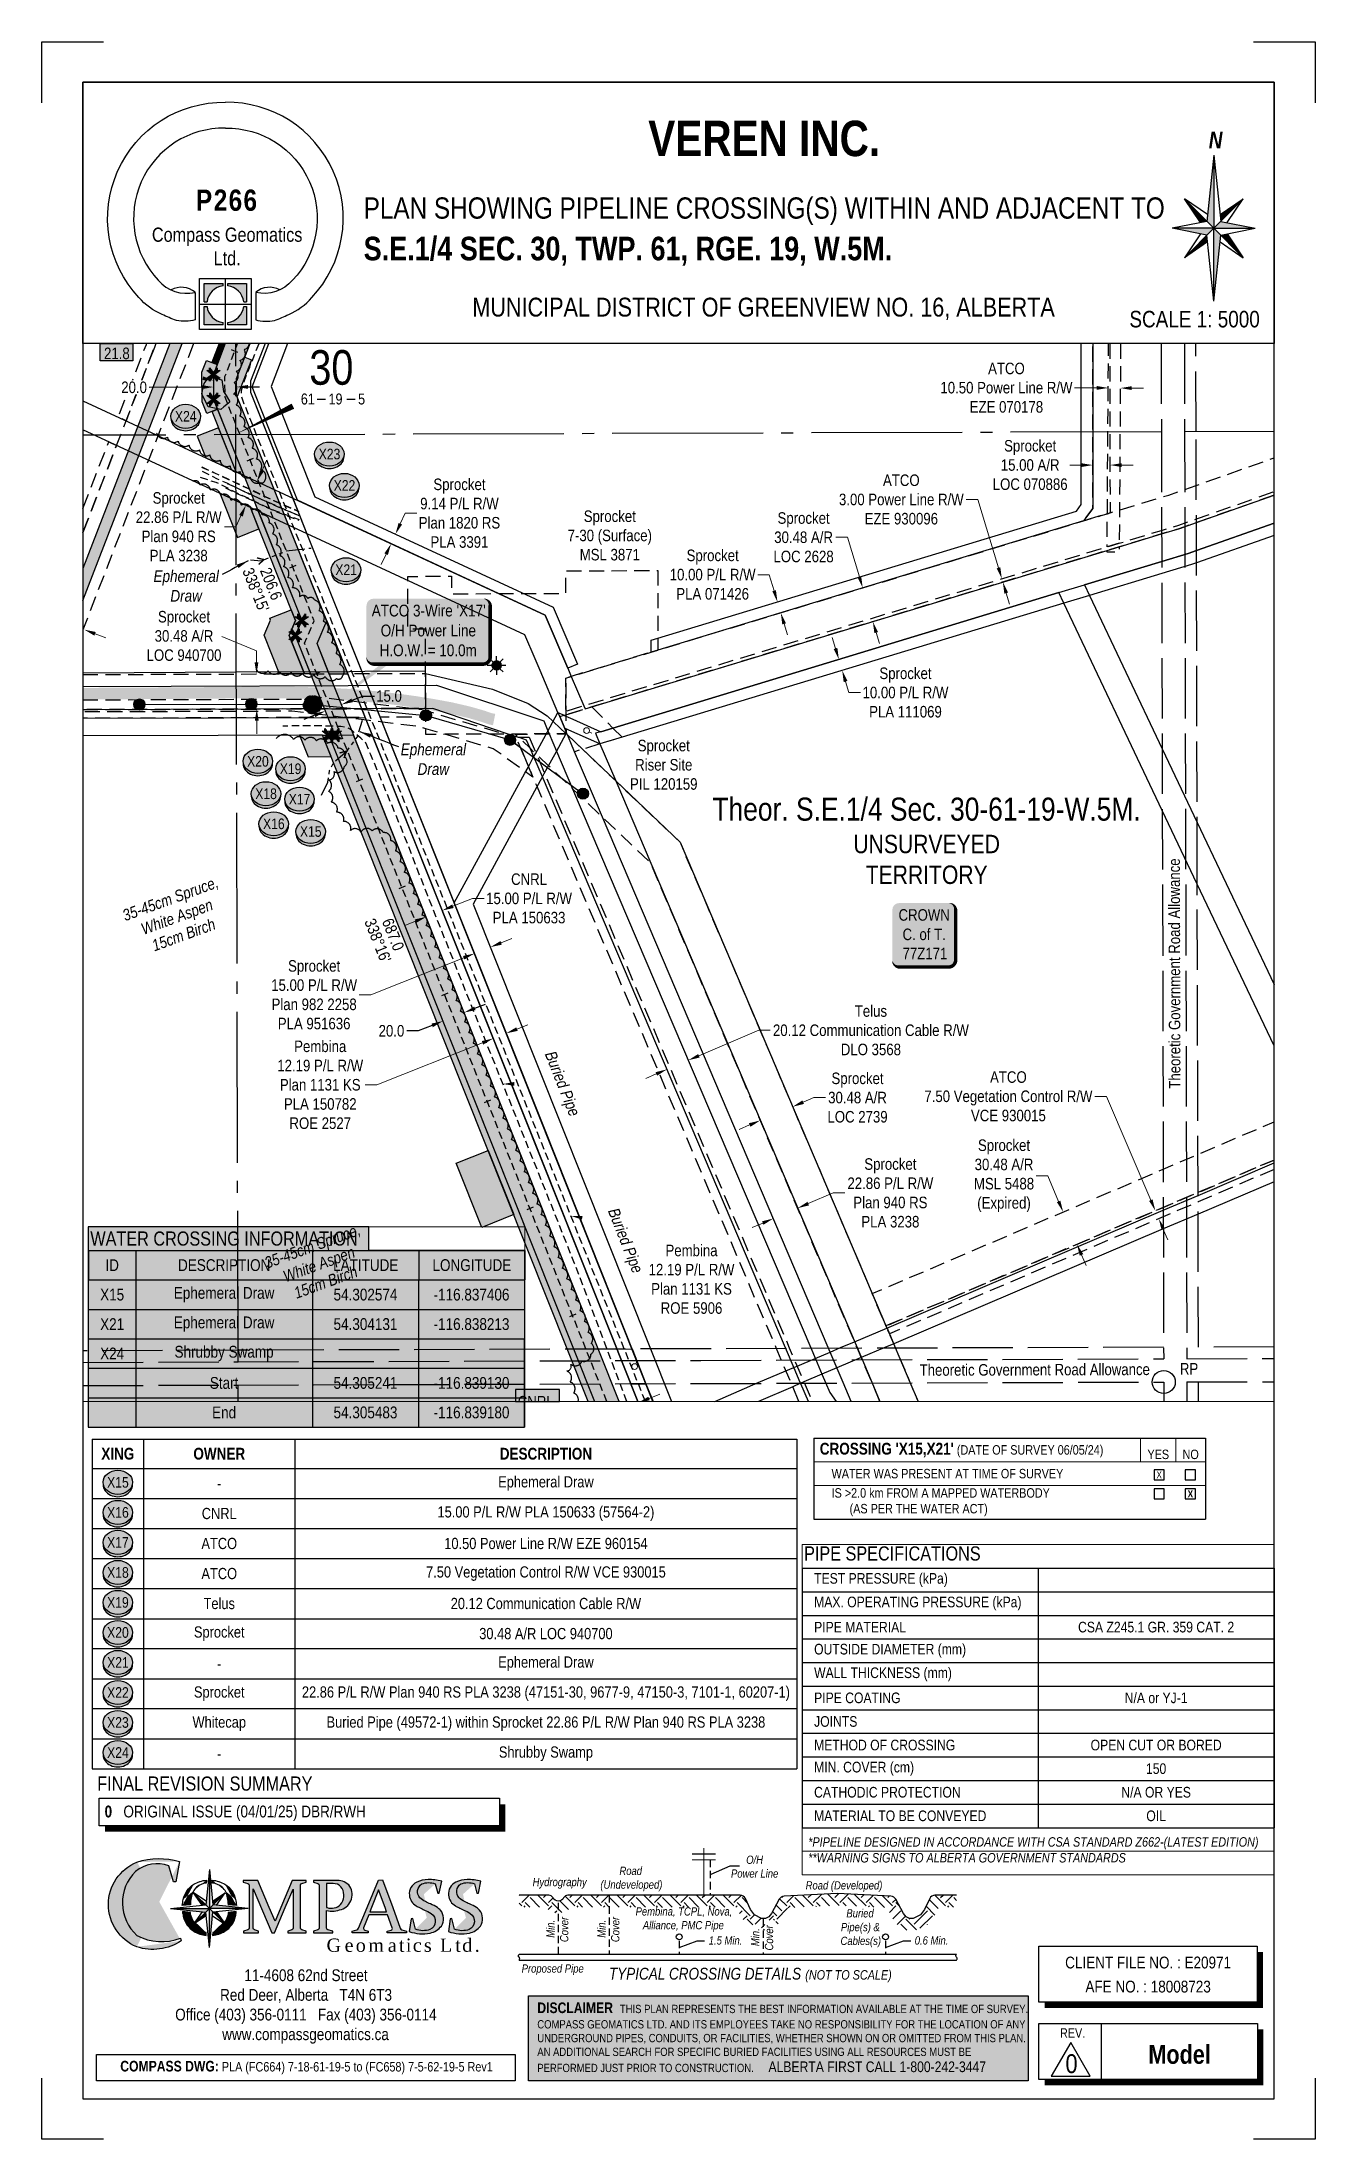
# Paper-space layout 'XING 7' of a CAD drawing. Extents: x -2321 to -1242, y 0 to 1778.
# The model-space entities are those that its viewports show. They can reach past a viewport. Long polylines and large blocks are cut down to what shows.
import ezdxf
from ezdxf.enums import TextEntityAlignment as Align

# ---------------------------------------------------------------- set-up
doc = ezdxf.new("R2010")
doc.units = 0
doc.header["$LTSCALE"] = 5
doc.header["$PDMODE"] = 34
doc.header["$PDSIZE"] = 0.03
for name, pattern in [('0', [1, 1, 0]), ('DASHED4', [1.875, 1.25, -0.625]), ('foc-ACCESSROAD', [3.75, 2.5, -1.25]), ('foc-FLOWLINE', [3.75, 2.5, -1.25]), ('foc-QUARTERLINE', [33, 25, -3, 2, -3]), ('foc-TIELINE', [1.875, 1.25, -0.625]), ('foc-TOPO-ephemeral', [6.25, 3.125, -0.625, 0.625, -0.625, 0.625, -0.625]), ('foc-UNSURVEYED', [12.5, 10, -2.5]), ('POWERLINE5', [7.8, 2.4, -0.6, 0.6, -0.6, 0.6, -0.6, 2.4]), ('UG_PIPE', [1.875, 1.25, -0.625])]:
    doc.linetypes.add(name, pattern=pattern)
doc.layers.get('Defpoints').update_dxf_attribs({"color": 9})
for name, color, linetype in [('10', 1, 'Continuous'), ('35', 37, 'Continuous'), ('9', 3, 'Continuous'), ('AS-OWNER', 7, 'Continuous'), ('AS-PIPE-UG', 44, 'UG_PIPE'), ('AS-PIPE-UG-T', 44, 'Continuous'), ('AS-POWER', 104, 'foc-POWER'), ('AS-POWER-EXISTING', 72, 'POWERLINE5'), ('AS-POWER-T', 104, 'Continuous'), ('AS-ROADS', 254, 'Continuous'), ('AS-TELUS', 224, 'foc-TEL'), ('AS-UNDERLAY-H', 141, 'Continuous'), ('C-SYMBOL', 7, 'Continuous'), ('CG-BORDER', 2, 'Continuous'), ('CG-LOGO', 7, 'Continuous'), ('CG-NORTH', 7, 'Continuous'), ('CG-NOTES', 7, 'Continuous'), ('F-AR', 190, 'foc-ACCESSROAD'), ('F-EZE', 190, 'foc-FLOWLINE'), ('F-RW', 190, 'Continuous'), ('F-WS', 190, 'foc-ACCESSROAD'), ('F-WS-S', 190, 'Continuous'), ('L-BD1', 253, 'Continuous'), ('L-MON', 1, 'Continuous'), ('L-QSEC', 8, 'foc-QUARTERLINE'), ('L-ROAD-T', 7, 'Continuous'), ('L-SECLBL', 7, 'Continuous'), ('L-UNS-T', 3, 'Continuous'), ('L-USEC', 7, 'foc-UNSURVEYED'), ('P-CROSSINGS', 250, 'Continuous'), ('P-PROPOSED', 10, 'Continuous'), ('P-PROPOSED-H', 21, 'Continuous'), ('P-TEMP-H', 41, 'Continuous'), ('P-TEMP_LOG DECK', 46, 'Continuous'), ('P-TEMP_WORKSPACE', 46, 'Continuous'), ('P-TXT', 4, 'Continuous'), ('P-WORKAREA', 113, 'Continuous'), ('P-WORKAREA-H', 111, 'Continuous'), ('S-1', 1, 'Continuous'), ('S-2', 2, 'Continuous'), ('T-BUSH', 110, '0'), ('T-BUSH-T', 110, 'Continuous'), ('T-DRAW', 143, 'foc-TOPO-ephemeral'), ('T-TIE', 201, 'foc-TIELINE'), ('T-WATER-T', 170, 'Continuous'), ('WETLAND', 143, 'Continuous')]:
    doc.layers.add(name, color=color, linetype=linetype)
for name, color, linetype, lineweight in [('F-AR-T', 190, 'Continuous', 9), ('F-EZE-T', 190, 'Continuous', 9), ('F-RW-T', 190, 'Continuous', 9), ('F-WS-T', 190, 'Continuous', 9)]:
    doc.layers.add(name, color=color, linetype=linetype, lineweight=lineweight)
doc.layers.add('P-POWER BUFFER', color=7, linetype='DASHED4', true_color=0x007000)
doc.layers.add('P-POWER BUFFER-H', color=7, linetype='0', true_color=0x8aff8a, transparency=0.7)
doc.styles.add('0', font='ARIALN.TTF')
doc.styles.add('100L', font='ARIALN.TTF', dxfattribs={"height": 11})
doc.styles.add('175L', font='ARIALN.TTF', dxfattribs={"height": 20})
doc.styles.add('80', font='ARIALN.TTF', dxfattribs={"height": 10})
doc.styles.add('80CG', font='ARIALN.TTF', dxfattribs={"height": 10})
doc.styles.add('80L', font='ARIALN.TTF', dxfattribs={"height": 10})
doc.styles.add('BOLD', font='ARIALNB.TTF')
doc.styles.add('Crossing', font='ARIALN.TTF', dxfattribs={"height": 10})
doc.styles.add('foc-LtypeFont', font='ARIALN.TTF', dxfattribs={"height": 7.35})
doc.styles.add('SIMPLEX', font='ARIALN.TTF')
doc.styles.get("Standard").update_dxf_attribs({"font": 'ARIALN.TTF'})
doc.linetypes.add('foc-POWER', pattern='A,6,-1,["P",foc-LtypeFont,S=0.2,R=0,X=-0.625,Y=-0.75],-1.24,4', length=12.24)
doc.linetypes.add('foc-TEL', pattern='A,2,-1,["T",foc-LtypeFont,S=0.2,R=0,X=-0.425,Y=-0.75],-1.24,8', length=12.24)
doc.linetypes.add('foc-TEL-NOLINE', pattern='A,0,-2,["T",foc-LtypeFont,S=0.2,R=0,X=-0.425,Y=-0.75],-10.24', length=12.24)
doc.dimstyles.new('Compass 5 000', dxfattribs={"dimscale": 5, "dimtxt": 9, "dimasz": 2, "dimexe": 0.2, "dimexo": 0.0625, "dimgap": 0.5, "dimtad": 0, "dimtih": 1, "dimtoh": 1, "dimzin": 0, "dimdsep": 46, "dimtxsty": '80CG', "dimcen": 0.1, "dimse1": 1, "dimse2": 1, "dimclrd": 256, "dimclrt": 256, "dimaunit": 1, "dimadec": 4, "dimazin": 0, "dimtfac": 0.06, "dimtofl": 0, "dimtmove": 0, "dimatfit": 1, "dimfxl": 0.2, "dimtolj": 1, "dimtzin": 0, "dimlwd": -1, "dimarcsym": 0})

psp = doc.layouts.new('XING 7')

# ---------------------------------------------------------------- texts
at = {"style": '80L'}
for s, width, gutter_width, insert, char_height, attachment_point in [('\\pi269.16;{\\fArial Narrow|b1|i0|c0|p34;\\H3.3333x;\\C14;VEREN INC.}\\P\\pi366.3;\\P\\pi27.862;{\\H2x;PLAN SHOWING PIPELINE CROSSING(S) WITHIN AND ADJACENT TO\\P\\pi365.98;\\H0.11111x; \\P\\pi143.37;\\fArial Narrow|b1|i0|c0|p34;\\H9.9999x;S.E.1/4 SEC. 30, TWP. 61, RGE. 19, W.5M.}\\P\\pi366.3;\\P\\pi365.98;{\\H0.22222x; \\P\\pi119.99;\\H8.0001x;MUNICIPAL DISTRICT OF GREENVIEW NO. 16, ALBERTA}', 732.59, 45, (-2076.3, 1711.2), 9, 1), ('SCALE 1: 5000', 109.905, 50, (-1288.6, 1550), 14, 3)]:
    psp.add_mtext_dynamic_manual_height_columns(s, width=width, gutter_width=gutter_width, heights=[0], dxfattribs=dict(at, insert=insert, char_height=char_height, attachment_point=attachment_point))
at = {"layer": 'CG-NOTES', "attachment_point": 1, "style": '80'}
for s, insert, char_height, width in [('\\pi77.332;11-4608 62nd Street\\P\\pi56.725;Red Deer, Alberta   T4N 6T3\\P\\pi18.673;Office (403) 356-0111   Fax (403) 356-0114\\P\\pi58.505;www.compassgeomatics.ca', (-2226.9, 143.9), 10, 257.83), ('\\pi18.381;{\\fArial Narrow|b1|i0|c0|p34;\\H1.125x;\\C14;COMPASS DWG:} PLA (FC664) 7-18-61-19-5 to (FC658) 7-5-62-19-5 Rev1', (-2273.2, 66.3), 8, 350.451)]:
    psp.add_mtext(s, dxfattribs=dict(at, insert=insert, char_height=char_height, width=width))
at = {"layer": 'T-WATER-T', "char_height": 10.005, "attachment_point": 1, "style": '80L'}
for insert in [(-2230.4, 1330.1), (-2020.8, 1183.2)]:
    psp.add_mtext_dynamic_manual_height_columns('\\pi3.7695;{\\fArial Narrow|b0|i1|c0|p34;Ephemeral \\P\\pi18.044;Draw}', width=62.896, gutter_width=50, heights=[0], dxfattribs=dict(at, insert=insert))

msp = doc.modelspace()

# ---------------------------------------------------------------- texts
at = {"layer": 'AS-PIPE-UG-T', "char_height": 9.99463, "attachment_point": 1, "rotation": 291.707298, "style": '80L'}
for insert in [(510760.885, 6016939.902), (510815.638, 6016803.782)]:
    msp.add_mtext_dynamic_manual_height_columns('\\pi0.31467;{\\fArial Narrow|b0|i1|c0|p34;Buried Pipe}', width=59.03588, gutter_width=50, heights=[0], dxfattribs=dict(at, insert=insert))
at = {"layer": 'C-SYMBOL', "color": 3, "style": '175L'}
msp.add_text('Theor. S.E.1/4 Sec. 30-61-19-W.5M.', height=19.98936, dxfattribs=at).set_placement((511083.087, 6017132.393), align=Align.BOTTOM_CENTER)
at = {"layer": 'F-AR-T', "insert": (510438.805, 6017298.594), "char_height": 9.99459, "attachment_point": 5, "style": '80CG'}
msp.add_mtext('\\A1;\\A1;Sprocket\\P30.48 A/R\\PLOC 940700', dxfattribs=at)
at = {"layer": 'F-WS-T', "char_height": 9.99468, "attachment_point": 5, "style": '80CG'}
for s, insert, width in [('\\A1;Sprocket\\P7-30 (Surface)\\PMSL 3871', (510808.256, 6017385.776), 78.95293), ('\\A1;Sprocket\\PRiser Site\\PPIL 120159', (510855.064, 6017186.81), 58.15908), ('\\A1;Pembina\\P12.19 P/L R/W\\PPlan 1131 KS\\PROE 5906', (510879.163, 6016740.457), 74.46009)]:
    msp.add_mtext(s, dxfattribs=dict(at, insert=insert, width=width))
at = {"layer": 'L-BD1', "color": 5}
for s, p in [("359%%d39'", (510380.31, 6017558.028)), ('21.8', (510380.538, 6017543.788))]:
    msp.add_text(s, height=9.9946, dxfattribs=at).set_placement(p, align=Align.MIDDLE_CENTER)
at = {"layer": 'L-BD1', "color": 5, "style": '80L'}
for s, p in [("338°15'", (510501.232, 6017338.645)), ('206.6', (510514.461, 6017343.921))]:
    msp.add_text(s, height=9.9946, rotation=291.7434, dxfattribs=at).set_placement(p, align=Align.MIDDLE)
at = {"layer": 'L-BD1', "color": 5}
for s, p in [("338%%d16'", (510607.057, 6017034.383)), ('687.0', (510620.289, 6017039.651))]:
    msp.add_text(s, height=9.9946, rotation=291.7087, dxfattribs=at).set_placement(p, align=Align.MIDDLE_CENTER)
at = {"layer": 'L-ROAD-T', "style": '80L'}
for rotation, p in [(90.141363, (511298.139, 6017005.737)), (0.18378, (511176.973, 6016662.057))]:
    msp.add_text('Theoretic Government Road Allowance', height=9.99468, rotation=rotation, dxfattribs=at).set_placement(p, align=Align.MIDDLE_CENTER)
at = {"layer": 'L-UNS-T', "color": 3, "insert": (511083.198, 6017104.696), "char_height": 15.99149, "attachment_point": 5, "style": '80L'}
msp.add_mtext_dynamic_manual_height_columns('UNSURVEYED TERRITORY', width=126.41375, gutter_width=47.5, heights=[0], dxfattribs=at)
at = {"layer": 'T-BUSH-T', "char_height": 9.99471, "attachment_point": 1, "rotation": 20, "style": '80L'}
for insert in [(510383.931, 6017060.349), (510507.201, 6016758.942)]:
    msp.add_mtext_dynamic_manual_height_columns('\\pi0.38672;{\\fArial Narrow|b0|i1|c0|p34;35-45cm Spruce, \\P\\pi11.486;White Aspen\\P\\pi15.447;15cm Birch}', width=86.17848, gutter_width=50.001, heights=[0], dxfattribs=dict(at, insert=insert))

# ---------------------------------------------------------------- blocks, each defined once
blk = doc.blocks.new('cg-north')
at = {"linetype": 'Continuous'}
for points in [[(-0.3, 62), (-6.2, 6), (-0.3, 0.1)], [(-25.2, 25), (-11.6, 4.9), (-6.2, 6)], [(24.6, 25), (5, 11.8), (5.6, 6)], [(-0.3, 0.1), (-35.5, 0.1), (-6.2, -5.8)], [(5.6, 6), (-0.3, 0.1), (34.9, 0.1)], [(5.6, -5.8), (-0.3, 0.1), (-0.3, -61.7)], [(-5.6, -11.5), (-6.2, -5.8), (-25.2, -24.8)], [(11, -4.7), (5.6, -5.8), (24.6, -24.8)]]:
    blk.add_hatch(color=14, dxfattribs=at).paths.add_polyline_path(points)
at = {"color": 14, "linetype": 'Continuous'}
for p, q in [((-0.3, 62), (-6.2, 6)), ((-0.3, 62), (-0.3, 0.1)), ((-0.3, 62), (5.6, 6)), ((-0.3, 0.1), (-25.2, 25)), ((-11.6, 4.9), (-25.2, 25)), ((-5.6, 11.8), (-25.2, 25)), ((-0.3, 0.1), (24.6, 25)), ((5, 11.8), (24.6, 25)), ((11, 4.9), (24.6, 25)), ((-6.2, 6), (-35.5, 0.1)), ((-0.3, 0.1), (-35.5, 0.1)), ((-6.2, -5.8), (-35.5, 0.1)), ((-0.3, 0.1), (-25.2, -24.8)), ((-0.3, 0.1), (24.6, -24.8)), ((-0.3, -61.7), (-0.3, 0.1)), ((-0.3, 0.1), (34.9, 0.1)), ((5.6, 6), (34.9, 0.1)), ((5.6, -5.8), (34.9, 0.1)), ((-11.6, -4.7), (-25.2, -24.8)), ((-5.6, -11.5), (-25.2, -24.8)), ((-0.3, -61.7), (-6.2, -5.8)), ((-0.3, -61.7), (5.6, -5.8)), ((5, -11.5), (24.6, -24.8)), ((10.9, -4.5), (11, -4.7)), ((11, -4.7), (24.6, -24.8))]:
    blk.add_line(p, q, dxfattribs=at)
at = {"color": 14, "linetype": 'Continuous', "insert": (-10.2, 82), "char_height": 14, "width": 22.782, "attachment_point": 1, "style": '80CG'}
blk.add_mtext('\\pi5.6372;{\\fArial Narrow|b1|i1|c0|p34;N}', dxfattribs=at)
blk = doc.blocks.new('*U263')
at = {"layer": 'Defpoints'}
for p, q in [((0, 1778), (52.2, 1778)), ((0, 1726.5), (0, 1778)), ((1027.2, 1778), (1079.5, 1778)), ((1079.5, 1778), (1079.5, 1726.5)), ((0, 0), (0, 51.5)), ((1079.5, 51.5), (1079.5, 0)), ((52.2, 0), (0, 0)), ((1079.5, 0), (1027.2, 0))]:
    blk.add_line(p, q, dxfattribs=at)
at = {"layer": 'S-1'}
for p, q in [((0, 1778), (0, 1778)), ((1079.5, 1778), (1079.5, 1778)), ((0, 0), (0, 0)), ((1079.5, 0), (1079.5, 0))]:
    blk.add_line(p, q, dxfattribs=at)
at = {"layer": 'S-2'}
blk.add_lwpolyline([(34.7, 34), (1044.7, 34), (1044.7, 1744), (34.7, 1744)], close=True, dxfattribs=at)
at = {"style": '80', "flags": 1}
blk.add_attdef('PAGENUMBER', (52.2, 51.5), '', height=10, rotation=90, dxfattribs=at)
blk = doc.blocks.new('c_logo')
h = blk.add_hatch(color=256)
edge = h.paths.add_edge_path()
edge.add_arc((-141.8, -18.9), 63, 74.1661, 107.5113, ccw=False)
edge.add_line((-124.6, 41.7), (-127.8, 24.4))
edge.add_line((-127.8, 24.4), (-129.9, 24.3))
edge.add_line((-129.9, 24.3), (-133.7, 38))
edge.add_arc((-143.5, 10.5), 29.1, 70.3832, 129.1598)
edge.add_arc((-136.2, 6.6), 36.9, 134.0613, 228.3206)
edge.add_arc((-139.8, 16.8), 43.2, 241.0325, 291.7344)
edge.add_line((-123.8, -23.3), (-123.3, -25.7))
edge.add_arc((-147.3, 10.4), 43.4, 251.5179, 303.5841, ccw=False)
edge.add_arc((-146.1, 5.2), 38.8, 112.1026, 247.4698, ccw=False)
h = blk.add_hatch(color=256)
edge = h.paths.add_edge_path()
edge.add_arc((-89, 1.8), 33.4, 166.6682, 175.6601, ccw=False)
edge.add_arc((-102.3, 5.6), 19.6, 121.6531, 168.6953, ccw=False)
edge.add_arc((-99.6, 0.9), 25, 95.0736, 121.1383, ccw=False)
edge.add_line((-101.8, 25.8), (-102.1, 23.3))
edge.add_arc((-99.9, 6.4), 17.1, 97.444, 127.0912)
edge.add_arc((-98.7, 8.4), 16.4, 134.7148, 171.0442)
edge.add_arc((-73.8, 3.2), 41.8, 169.3159, 177.5034)
edge.add_line((-115.5, 5), (-122.3, 4.3))
at = {"linetype": 'Continuous'}
for points in [[(-99.4, 34.7), (-102.5, 4.9), (-99.4, 1.7)], [(-99.4, 1.7), (-132.4, 1.7), (-102.5, -1.4)], [(-112.7, 15), (-105.6, 4.5), (-102.5, 4.9)], [(-96.3, 4.9), (-99.4, 1.7), (-66.4, 1.7)], [(-96.3, -1.4), (-99.4, 1.7), (-99.4, -31.3)], [(-86.1, 15), (-96.6, 7.9), (-96.3, 4.9)], [(-102.2, -4.5), (-102.5, -1.4), (-112.7, -11.6)], [(-93.2, -1.1), (-96.3, -1.4), (-86.1, -11.6)]]:
    blk.add_hatch(color=14, dxfattribs=at).paths.add_polyline_path(points)
h = blk.add_hatch(color=256)
edge = h.paths.add_edge_path()
edge.add_arc((-99.1, 0.9), 25, 58.8617, 85.0803, ccw=False)
edge.add_arc((-96.4, 5.6), 19.6, 11.3047, 58.3469, ccw=False)
edge.add_arc((-109.7, 1.8), 33.4, 4.3278, 13.3318, ccw=False)
edge.add_line((-76.4, 4.3), (-83.2, 5))
edge.add_arc((-124.9, 3.2), 41.8, 2.487, 10.6841)
edge.add_arc((-100.1, 8.4), 16.4, 8.9558, 45.2852)
edge.add_arc((-98.8, 6.4), 17.1, 52.9088, 82.7833)
edge.add_line((-96.7, 23.3), (-97, 25.8))
h = blk.add_hatch(color=256)
edge = h.paths.add_edge_path()
edge.add_line((-48.6, 2.5), (-58.3, 25.6))
edge.add_line((-58.3, 25.6), (-70.6, 25.6))
edge.add_line((-70.6, 25.6), (-70.6, 24.2))
edge.add_line((-70.6, 24.2), (-66.8, 23))
edge.add_arc((-67.2, 21.6), 1.5, 0, 72.6157, ccw=False)
edge.add_line((-65.7, 21.6), (-65.7, 2.5))
edge.add_line((-65.7, 2.5), (-65.7, -14.9))
edge.add_arc((-67.2, -14.9), 1.5, -73.424, 0, ccw=False)
edge.add_line((-66.8, -16.3), (-70.5, -17.4))
edge.add_line((-70.5, -17.4), (-70.5, -18.9))
edge.add_line((-70.5, -18.9), (-57.6, -18.9))
edge.add_line((-57.6, -18.9), (-57.6, -17.5))
edge.add_line((-57.6, -17.5), (-61.1, -16.4))
edge.add_arc((-60.6, -15), 1.5, 180, 252.4646, ccw=False)
edge.add_line((-62.1, -15), (-62.1, 2.5))
edge.add_line((-62.1, 2.5), (-62.1, 18.4))
edge.add_line((-62.1, 18.4), (-46.4, -18.9))
edge.add_line((-46.4, -18.9), (-44.1, -18.9))
edge.add_line((-44.1, -18.9), (-35, 2.5))
edge.add_line((-35, 2.5), (-28.3, 18.3))
edge.add_line((-28.3, 18.3), (-28.3, 2.5))
edge.add_line((-28.3, 2.5), (-28.3, -15))
edge.add_arc((-29.8, -15), 1.5, -73.424, 0, ccw=False)
edge.add_line((-29.4, -16.4), (-32.7, -17.4))
edge.add_line((-32.7, -17.4), (-32.7, -18.9))
edge.add_line((-32.7, -18.9), (-17.3, -18.9))
edge.add_line((-17.3, -18.9), (-17.3, -17.5))
edge.add_line((-17.3, -17.5), (-21, -16.3))
edge.add_arc((-20.5, -14.9), 1.5, 180, 252.4646, ccw=False)
edge.add_line((-22, -14.9), (-22, 2.5))
edge.add_line((-22, 2.5), (-22, 21.7))
edge.add_arc((-20.5, 21.7), 1.5, 107.3843, 180, ccw=False)
edge.add_line((-21, 23.1), (-17.4, 24.2))
edge.add_line((-17.4, 24.2), (-17.4, 25.6))
edge.add_line((-17.4, 25.6), (-29.1, 25.6))
edge.add_line((-29.1, 25.6), (-38.8, 2.5))
edge.add_line((-38.8, 2.5), (-43.7, -9.1))
edge.add_line((-43.7, -9.1), (-48.6, 2.5))
h = blk.add_hatch(color=256)
h.paths.add_polyline_path([(7.6, 25.6), (-11.1, 25.6), (-11.1, 24.2), (-7.3, 23, -0.326805), (-6.3, 21.6), (-6.3, -14.9, -0.331803), (-7.4, -16.3), (-11.1, -17.4), (-11.1, -18.9), (5.3, -18.9), (5.3, -17.5), (1, -16.2, -0.327162), (0, -14.7), (0, 0, 0.135693), (12.6, 1, 0.518306), (18.8, 21.8, 0.201798)])
h.paths.add_polyline_path([(0, 22.9, -0.05909), (7.3, 22.8, -0.236459), (13.3, 18.7, -0.297964), (11.9, 5.1, -0.269959), (0.5, 2.5, -0.011455), (0, 2.6)], flags=16)
h = blk.add_hatch(color=256)
h.paths.add_polyline_path([(47.4, 26.1), (44.1, 25.8), (34.4, 2.5), (27.1, -15, -0.225541), (25.7, -16.2), (21.8, -17.4), (21.8, -18.9), (34.7, -18.9), (35.3, -18.9), (35.3, -17.5), (32.4, -16.6, -0.43446), (31.4, -14.6), (35.8, -3.6), (51.8, -3.6), (55.7, -14.5, -0.430441), (54.7, -16.5), (51.5, -17.4), (51.5, -18.9), (67.8, -18.9), (67.8, -17.5), (63.9, -16.3, -0.232291), (62.4, -14.9), (56.1, 2.5)])
h.paths.add_polyline_path([(44.1, 17.7), (49.6, 2.5), (50.9, -1.1), (36.8, -1.1), (38.2, 2.5)], flags=16)
h = blk.add_hatch(color=256)
edge = h.paths.add_edge_path()
edge.add_arc((103.3, 50.8), 54.1, 243.1997, 248.1345)
edge.add_arc((69.9, -30.2), 33.5, 55.7647, 66.7239, ccw=False)
edge.add_arc((84.5, -9), 7.7, -65.6478, 57.1428, ccw=False)
edge.add_arc((81.8, 0.7), 17.7, 248.3428, 289.4425, ccw=False)
edge.add_line((75.3, -15.8), (73.1, -6.7))
edge.add_line((73.1, -6.7), (71.7, -6.9))
edge.add_line((71.7, -6.9), (70.1, -17.8))
edge.add_arc((81.2, 14.2), 33.9, 250.8905, 281.4155)
edge.add_arc((84.6, -3.1), 16.2, 281.7683, 321.9948)
edge.add_arc((87.3, -7), 11.8, 328.8789, 398.35)
edge.add_arc((79.7, -17.6), 24.7, 46.7096, 54.4302)
edge.add_arc((79.7, -17.6), 24.7, 54.4302, 70.3091)
edge.add_arc((139.4, 119.6), 125, 243.6166, 245.7228, ccw=False)
edge.add_arc((89.5, 20.6), 14.2, 223.2297, 246.3738, ccw=False)
edge.add_arc((84.7, 16.1), 7.62, 121.2723, 223.353, ccw=False)
edge.add_arc((86.6, 7.5), 16.2, 69.6826, 111.1397, ccw=False)
edge.add_line((92.2, 22.7), (94.3, 14.7))
edge.add_line((94.3, 14.7), (95.6, 14.9))
edge.add_line((95.6, 14.9), (97.6, 24.9))
edge.add_arc((87.2, -14.4), 40.7, 75.2956, 91.6843)
edge.add_arc((86, 5.6), 20.7, 89.7518, 117.221)
edge.add_arc((80.5, 14.4), 10.4, 112.8657, 186.9967)
edge.add_arc((81.9, 14.2), 11.8, 185.0082, 240.0685)
edge.add_arc((103.3, 50.8), 54.1, 239.829, 243.1997)
h = blk.add_hatch(color=256)
edge = h.paths.add_edge_path()
edge.add_arc((136.5, 50.8), 54.1, 243.1997, 248.1345)
edge.add_arc((103.1, -30.2), 33.5, 55.7647, 66.7239, ccw=False)
edge.add_arc((117.7, -9), 7.7, -65.6478, 57.1428, ccw=False)
edge.add_arc((115, 0.7), 17.7, 248.3428, 289.4425, ccw=False)
edge.add_line((108.5, -15.8), (106.3, -6.7))
edge.add_line((106.3, -6.7), (104.8, -6.9))
edge.add_line((104.8, -6.9), (103.3, -17.8))
edge.add_arc((114.4, 14.2), 33.9, 250.8905, 281.4155)
edge.add_arc((117.8, -3.1), 16.2, 281.7683, 321.9948)
edge.add_arc((120.5, -7), 11.8, 328.8789, 398.35)
edge.add_arc((112.8, -17.6), 24.7, 46.7096, 54.4302)
edge.add_arc((112.8, -17.6), 24.7, 54.4302, 70.3091)
edge.add_arc((172.5, 119.6), 125, 243.6166, 245.7228, ccw=False)
edge.add_arc((122.7, 20.6), 14.2, 223.2297, 246.3738, ccw=False)
edge.add_arc((117.9, 16.1), 7.62, 121.2723, 223.353, ccw=False)
edge.add_arc((119.8, 7.5), 16.2, 69.6826, 111.1397, ccw=False)
edge.add_line((125.4, 22.7), (127.5, 14.7))
edge.add_line((127.5, 14.7), (128.8, 14.9))
edge.add_line((128.8, 14.9), (130.8, 24.9))
edge.add_arc((120.4, -14.4), 40.7, 75.2956, 91.6843)
edge.add_arc((119.2, 5.6), 20.7, 89.7518, 117.221)
edge.add_arc((113.7, 14.4), 10.4, 112.8657, 186.9967)
edge.add_arc((115.1, 14.2), 11.8, 185.0082, 240.0685)
edge.add_arc((136.5, 50.8), 54.1, 239.829, 243.1997)
h = blk.add_hatch(color=256)
edge = h.paths.add_edge_path()
edge.add_arc((-89, 3), 33.4, 186.7164, 193.3318)
edge.add_arc((-102.3, -0.8), 19.6, 191.3047, 238.3469)
edge.add_arc((-99.6, 3.9), 25, 238.8617, 264.5936)
edge.add_line((-102, -21), (-102.2, -18.5))
edge.add_arc((-99.9, -1.6), 17.1, 232.9088, 262.0641, ccw=False)
edge.add_arc((-98.7, -3.6), 16.4, 188.9558, 225.2852, ccw=False)
edge.add_arc((-73.8, 1.6), 41.8, 184.3813, 190.6841, ccw=False)
edge.add_line((-115.5, -1.6), (-122.2, -0.9))
h = blk.add_hatch(color=256)
edge = h.paths.add_edge_path()
edge.add_arc((-124.9, 1.6), 41.8, 349.3159, 355.6284, ccw=False)
edge.add_arc((-100.1, -3.6), 16.4, 314.7148, 351.0442, ccw=False)
edge.add_arc((-98.8, -1.6), 17.1, 277.7082, 307.0912, ccw=False)
edge.add_line((-96.5, -18.5), (-96.8, -21))
edge.add_arc((-99.1, 3.9), 25, 275.2524, 301.1383)
edge.add_arc((-96.4, -0.8), 19.6, 301.6531, 348.6953)
edge.add_arc((-109.7, 3), 33.4, 346.6682, 353.2958)
edge.add_line((-76.6, -0.9), (-83.3, -1.6))
at = {"color": 14, "linetype": 'Continuous'}
for p, q in [((-99.4, 34.7), (-102.5, 4.9)), ((-99.4, 34.7), (-99.4, 1.7)), ((-99.4, 34.7), (-96.3, 4.9)), ((-132.4, 1.7), (-102.5, 4.9)), ((-132.4, 1.7), (-102.5, -1.4)), ((-132.4, 1.7), (-99.4, 1.7)), ((-99.4, 1.7), (-112.7, 15)), ((-105.6, 4.5), (-112.7, 15)), ((-102.2, 7.9), (-112.7, 15)), ((-99.4, 1.7), (-112.7, -11.6)), ((-99.4, 1.7), (-86.1, 15)), ((-66.4, 1.7), (-99.4, 1.7)), ((-99.4, 1.7), (-86.1, -11.6)), ((-99.4, -31.3), (-99.4, 1.7)), ((-96.6, 7.9), (-86.1, 15)), ((-66.4, 1.7), (-96.3, 4.9)), ((-66.4, 1.7), (-96.3, -1.4)), ((-93.2, 4.5), (-86.1, 15)), ((-105.6, -1.1), (-112.7, -11.6)), ((-102.2, -4.5), (-112.7, -11.6)), ((-99.4, -31.3), (-102.5, -1.4)), ((-99.4, -31.3), (-96.3, -1.4)), ((-96.6, -4.5), (-86.1, -11.6)), ((-93.2, -1.1), (-86.1, -11.6))]:
    blk.add_line(p, q, dxfattribs=at)
at = {"flags": 128}
for points in [[(-160.8, 41.1, -0.146532), (-124.6, 41.7), (-127.8, 24.4), (-129.9, 24.3), (-133.7, 38, 0.262236), (-161.9, 33.1, 0.436158), (-160.8, -21, 0.22491), (-123.8, -23.3), (-123.3, -25.7, -0.231173), (-161, -30.7, -0.670499)], [(-122.3, 4.3, -0.039254), (-121.5, 9.5, -0.208192), (-112.6, 22.3, -0.114221), (-101.8, 25.8), (-102.1, 23.3, 0.130087), (-110.2, 20, 0.159858), (-114.8, 10.9, 0.03574), (-115.5, 5)], [(-97, 25.8, -0.114902), (-86.2, 22.3, -0.208192), (-77.2, 9.5, -0.039307), (-76.4, 4.3), (-83.2, 5, 0.035782), (-83.9, 10.9, 0.159858), (-88.5, 20, 0.131095), (-96.7, 23.3)], [(-48.6, 2.5), (-58.3, 25.6), (-70.6, 25.6), (-70.6, 24.2), (-66.8, 23, -0.327892), (-65.7, 21.6), (-65.7, 2.5), (-65.7, -14.9, -0.331803), (-66.8, -16.3), (-70.5, -17.4), (-70.5, -18.9), (-57.6, -18.9), (-57.6, -17.5), (-61.1, -16.4, -0.327162), (-62.1, -15), (-62.1, 2.5), (-62.1, 18.4), (-46.4, -18.9), (-44.1, -18.9), (-35, 2.5), (-28.3, 18.3), (-28.3, 2.5), (-28.3, -15, -0.331803), (-29.4, -16.4), (-32.7, -17.4), (-32.7, -18.9), (-17.3, -18.9), (-17.3, -17.5), (-21, -16.3, -0.327162), (-22, -14.9), (-22, 2.5), (-22, 21.7, -0.327892), (-21, 23.1), (-17.4, 24.2), (-17.4, 25.6), (-29.1, 25.6), (-38.8, 2.5), (-43.7, -9.1)], [(78.9, 2.5, 0.021535), (83.1, 0.5, -0.047855), (88.7, -2.5, -0.593701), (87.7, -16, -0.181278), (75.3, -15.8), (73.1, -6.7), (71.7, -6.9), (70.1, -17.8, 0.133984), (87.9, -19, 0.177346), (97.4, -13.1, 0.312763), (96.6, 0.4, 0.0337), (94, 2.5, 0.069396), (88, 5.6, -0.00919), (83.8, 7.6, -0.10133), (79.2, 10.9, -0.477408), (80.8, 22.6, -0.18289), (92.2, 22.7), (94.3, 14.7), (95.6, 14.9), (97.6, 24.9, 0.071631), (86.1, 26.3, 0.120434), (76.5, 24, 0.335231), (70.2, 13.1, 0.244978), (76.1, 4, 0.014709)], [(112.1, 2.5, 0.021535), (116.3, 0.5, -0.047855), (121.9, -2.5, -0.593701), (120.9, -16, -0.181278), (108.5, -15.8), (106.3, -6.7), (104.8, -6.9), (103.3, -17.8, 0.133984), (121.1, -19, 0.177346), (130.6, -13.1, 0.312763), (129.8, 0.4, 0.0337), (127.2, 2.5, 0.069396), (121.2, 5.6, -0.00919), (117, 7.6, -0.10133), (112.4, 10.9, -0.477408), (113.9, 22.6, -0.18289), (125.4, 22.7), (127.5, 14.7), (128.8, 14.9), (130.8, 24.9, 0.071631), (119.2, 26.3, 0.120434), (109.7, 24, 0.335231), (103.4, 13.1, 0.244978), (109.3, 4, 0.014709)], [(-122.2, -0.9, 0.028873), (-121.5, -4.7, 0.208192), (-112.6, -17.5, 0.11275), (-102, -21), (-102.2, -18.5, -0.127905), (-110.2, -15.2, -0.159858), (-114.8, -6.1, -0.027508), (-115.5, -1.6)], [(-83.3, -1.6, -0.02755), (-83.9, -6.1, -0.159858), (-88.5, -15.2, -0.128915), (-96.5, -18.5), (-96.8, -21, 0.113431), (-86.2, -17.5, 0.208192), (-77.2, -4.7, 0.028926), (-76.6, -0.9)]]:
    blk.add_lwpolyline(points, format="xyb", close=True, dxfattribs=at)
for points in [[(-11.1, -18.9), (5.3, -18.9), (5.3, -17.5), (1, -16.2, -0.327162), (0, -14.7), (0, 0, 0.135693), (12.6, 1, 0.518306), (18.8, 21.8, 0.201798), (7.6, 25.6), (-11.1, 25.6), (-11.1, 24.2), (-7.3, 23, -0.326805), (-6.3, 21.6), (-6.3, -14.9, -0.331803), (-7.4, -16.3), (-11.1, -17.4), (-11.1, -18.9), (1.8, -18.9)], [(0.5, 2.5, 0.269959), (11.9, 5.1, 0.297964), (13.3, 18.7, 0.236459), (7.3, 22.8, 0.05909), (0, 22.9), (0, 2.6, 0.011455), (0.5, 2.5, 0.011455)], [(34.7, -18.9), (21.8, -18.9), (21.8, -17.4), (25.7, -16.2, 0.225541), (27.1, -15), (34.4, 2.5), (44.1, 25.8), (47.4, 26.1), (56.1, 2.5), (62.4, -14.9, 0.232291), (63.9, -16.3), (67.8, -17.5), (67.8, -18.9), (51.5, -18.9), (51.5, -17.4), (54.7, -16.5, 0.430441), (55.7, -14.5), (51.8, -3.6), (35.8, -3.6), (31.4, -14.6, 0.43446), (32.4, -16.6), (35.3, -17.5), (35.3, -18.9), (21.8, -18.9)]]:
    blk.add_lwpolyline(points, format="xyb", dxfattribs=at)
blk.add_lwpolyline([(50.9, -1.1), (49.6, 2.5), (44.1, 17.7), (38.2, 2.5), (36.8, -1.1)], close=True, dxfattribs=at)
at = {"insert": (0, -23.7), "char_height": 11.25, "width": 132.416, "attachment_point": 1, "style": '80CG'}
blk.add_mtext('{\\fBook Antiqua|b0|i0|c0|p18;\\T1.25;Geomatics Ltd.}', dxfattribs=at)
blk = doc.blocks.new('STAMP')
at = {"linetype": 'Continuous'}
h = blk.add_hatch(color=256, dxfattribs=at)
h.dxf.hatch_style = 1
h.paths.add_polyline_path([(-3.5, -57.3), (-3.5, -55.2), (-19.4, -55.2), (-19.4, -70.8), (-17, -70.8, -0.341095)])
h.paths.add_polyline_path([(14.1, -70.8), (16.5, -70.8), (16.5, -55.2), (0.5, -55.2), (0.5, -57.3, -0.341095)])
h.paths.add_polyline_path([(0.5, -88.4), (0.5, -90.4), (16.5, -90.4), (16.5, -74.8), (14.1, -74.8, -0.341095)])
h.paths.add_polyline_path([(-17, -74.8), (-19.4, -74.8), (-19.4, -90.4), (-3.5, -90.4), (-3.5, -88.4, -0.341095)])
for p, q in [((-1.5, -94.4), (-1.5, -51.2)), ((-19.4, -70.8), (-17, -70.8)), ((-3.5, -57.3), (-3.5, -55.2)), ((0.5, -57.3), (0.5, -55.2)), ((14.1, -70.8), (16.5, -70.8)), ((-23.4, -72.8), (20.5, -72.8)), ((-19.4, -74.8), (-17, -74.8)), ((-3.5, -90.4), (-3.5, -88.4)), ((0.5, -90.4), (0.5, -88.4)), ((14.1, -74.8), (16.5, -74.8))]:
    blk.add_line(p, q, dxfattribs=at)
at = {"linetype": 'Continuous', "flags": 128}
for points in [[(-1.5, 76.4, 0.665153), (-58.4, -52.5, 0.284669), (-27.2, -62.8), (-27.2, -86.2, -0.121434), (-43, -86.6, -0.034119), (-55.1, -81.5, -0.115846), (-74.8, -67.2, -0.661414), (-1.5, 98.4, 0.661414)], [(-1.5, 76.4, -0.665153), (55.5, -52.5, -0.284669), (24.2, -62.8), (24.2, -86.2, 0.121434), (40.1, -86.6, 0.034119), (52.2, -81.5, 0.115846), (71.9, -67.2, 0.661414), (-1.5, 98.4, -0.661414)]]:
    blk.add_lwpolyline(points, format="xyb", dxfattribs=at)
at = {"linetype": 'Continuous'}
blk.add_lwpolyline([(20.5, -94.4), (-23.4, -94.4), (-23.4, -51.2), (20.5, -51.2)], close=True, dxfattribs=at)
for points in [[(-19.4, -70.8), (-19.4, -55.2), (-3.5, -55.2)], [(0.5, -55.2), (16.5, -55.2), (16.5, -70.8)], [(-3.5, -90.4), (-19.4, -90.4), (-19.4, -74.8)], [(16.5, -74.8), (16.5, -90.4), (0.5, -90.4)]]:
    blk.add_lwpolyline(points, dxfattribs=at)
for centre, radius, start, end in [((-38.8, -76.5), 18, 49.7767, 119.1818), ((-1.5, -72.8), 15.7, 97.3315, 172.6685), ((-1.5, -72.8), 15.7, 7.3315, 82.6685), ((35.9, -76.5), 18, 60.8182, 130.2233), ((-1.5, -72.8), 15.7, 187.3315, 262.6685), ((-1.5, -72.8), 15.7, 277.3315, 352.6685)]:
    blk.add_arc(centre, radius, start, end, dxfattribs=at)
at = {"linetype": 'Continuous', "attachment_point": 5, "style": '80CG'}
for s, width, insert, char_height in [('{\\fArial Narrow|b1|i0|c0|p34;\\T1.1;P266}', 51.54, (0, 15.2), 18), ('Compass Geomatics\\PLtd.', 127.184, (0, -24), 12)]:
    blk.add_mtext_dynamic_manual_height_columns(s, width=width, gutter_width=45, heights=[0], dxfattribs=dict(at, insert=insert, char_height=char_height))
blk = doc.blocks.new('*U264')
at = {"layer": 'CG-NOTES'}
h = blk.add_hatch(dxfattribs=at)
h.set_pattern_fill('EARTH', color=256, scale=2.5, angle=45)
h.set_pattern_definition([(45, (-342.701, 88.198), (2e-15, 22.45064), [15.875, -15.875]), (45, (-346.91, 92.408), (2e-15, 22.45064), [15.875, -15.875]), (45, (-351.12, 96.617), (2e-15, 22.45064), [15.875, -15.875]), (135, (-351.12, 99.424), (-22.45064, 2e-15), [15.875, -15.875]), (135, (-346.91, 103.633), (-22.45064, 2e-15), [15.875, -15.875]), (135, (-342.701, 107.843), (-22.45064, 2e-15), [15.875, -15.875])])
edge = h.paths.add_edge_path()
edge.add_line((15.1, 1.3), (15.1, 3.7))
edge.add_line((15.1, 3.7), (22.6, 3.7))
edge.add_line((22.6, 3.7), (22.6, -1.3))
edge.add_line((22.6, -1.3), (25.5, -1.3))
edge.add_line((25.5, -1.3), (25.5, 7.1))
edge.add_line((25.5, 7.1), (34.7, 7.1))
edge.add_line((34.7, 7.1), (34.7, 1.6))
edge.add_line((34.7, 1.6), (35.1, 1.8))
edge.add_line((35.1, 1.8), (39.6, 7.4))
edge.add_line((39.6, 7.4), (45, 17.7))
edge.add_line((45, 17.7), (87, 19.7))
edge.add_line((87, 19.7), (129, 17.7))
edge.add_line((129, 17.7), (134.5, 7.4))
edge.add_line((134.5, 7.4), (139, 1.8))
edge.add_line((139, 1.8), (146, -1.3))
edge.add_line((146, -1.3), (153.7, -1.3))
edge.add_line((153.7, -1.3), (164.1, 3.9))
edge.add_line((164.1, 3.9), (169.5, 11.1))
edge.add_line((169.5, 11.1), (172.9, 18.3))
edge.add_line((172.9, 18.3), (188, 18.3))
edge.add_line((188, 18.3), (188, 28.3))
edge.add_line((188, 28.3), (169.7, 28.3))
edge.add_arc((169.7, 23.3), 5, 90, 154.7868)
edge.add_line((165.2, 25.5), (160.9, 16.3))
edge.add_line((160.9, 16.3), (157.5, 11.8))
edge.add_line((157.5, 11.8), (151.3, 8.7))
edge.add_line((151.3, 8.7), (148.2, 8.7))
edge.add_line((148.2, 8.7), (145.3, 10))
edge.add_line((145.3, 10), (142.9, 12.9))
edge.add_line((142.9, 12.9), (136.5, 24.9))
edge.add_arc((132.1, 22.6), 5, 27.9925, 87.3009)
edge.add_line((132.3, 27.6), (87, 29.7))
edge.add_line((87, 29.7), (41.7, 27.6))
edge.add_arc((42, 22.6), 5, 92.6991, 152.0075)
edge.add_line((37.6, 24.9), (31.2, 12.9))
edge.add_line((31.2, 12.9), (28.8, 10))
edge.add_line((28.8, 10), (25.9, 8.7))
edge.add_line((25.9, 8.7), (22.7, 8.7))
edge.add_line((22.7, 8.7), (16.6, 11.8))
edge.add_line((16.6, 11.8), (13.2, 16.3))
edge.add_line((13.2, 16.3), (8.9, 25.5))
edge.add_arc((4.4, 23.3), 5, 25.2132, 90)
edge.add_line((4.4, 28.3), (-141.6, 28.3))
edge.add_arc((-141.6, 24.3), 4, 90, 153.6122)
edge.add_arc((-149.7, 28.3), 5, 206.3878, 333.6122, ccw=False)
edge.add_arc((-157.8, 24.3), 4, 26.3878, 90)
edge.add_line((-157.8, 28.3), (-182.8, 28.3))
edge.add_line((-182.8, 28.3), (-182.8, 18.3))
edge.add_line((-182.8, 18.3), (-160.9, 18.3))
edge.add_arc((-149.7, 28.3), 15, 221.8103, 318.1897)
edge.add_line((-138.5, 18.3), (1.2, 18.3))
edge.add_line((1.2, 18.3), (4.6, 11.1))
edge.add_line((4.6, 11.1), (10, 3.9))
edge.add_line((10, 3.9), (15.1, 1.3))
at = {"flags": 128}
for points in [[(-183, -26.7, 0.098196), (-182.5, -25.8, 0.115025), (-182.5, -25, 0.189102), (-183, -24.2, -0.189102), (-183.5, -23.3, -0.115025), (-183.4, -22.5, -0.098196), (-183, -21.7)], [(188, -26.7, 0.098196), (188.4, -25.8, 0.115025), (188.5, -25, 0.189102), (188, -24.2, -0.189102), (187.5, -23.3, -0.115025), (187.5, -22.5, -0.098196), (188, -21.7)]]:
    blk.add_lwpolyline(points, format="xyb", dxfattribs=at)
at = {"layer": 'CG-NOTES', "const_width": 1, "flags": 128}
for points in [[(-36.3, 63.3), (-16.3, 63.3)], [(-36.3, 58.3), (-16.3, 58.3)], [(-26.3, 28.3), (-26.3, 68.3)]]:
    blk.add_lwpolyline(points, dxfattribs=at)
at = {"layer": 'CG-NOTES', "flags": 128}
for points in [[(-20.2, 46.1), (-3.9, 53.2), (4, 53.2)], [(-47.2, -16), (-32.1, -10.3), (-25.7, -10.3)], [(127.8, -16), (143, -10.3), (149.3, -10.3)], [(-183, -21.7), (188, -21.7)], [(-183, -26.7), (188, -26.7)]]:
    blk.add_lwpolyline(points, dxfattribs=at)
blk.add_lwpolyline([(188, 28.3), (169.7, 28.3, 0.290464), (165.2, 25.5), (160.9, 16.3), (157.5, 11.8), (151.3, 8.7), (148.2, 8.7), (145.3, 10), (142.9, 12.9), (136.5, 24.9, 0.264717), (132.3, 27.6), (87, 29.7), (41.7, 27.6, 0.264717), (37.6, 24.9), (31.2, 12.9), (28.8, 10), (25.9, 8.7), (22.7, 8.7), (16.6, 11.8), (13.2, 16.3), (8.9, 25.5, 0.290464), (4.4, 28.3), (-141.6, 28.3, 0.284915), (-145.2, 26.1, -0.620174), (-154.2, 26.1, 0.284915), (-157.8, 28.3), (-182.8, 28.3)], format="xyb", dxfattribs=at)
at = {"layer": 'CG-NOTES'}
for centre in [(-47.2, -7), (127.8, -7)]:
    blk.add_circle(centre, 2.5, dxfattribs=at)
at = {"layer": 'T-TIE'}
for p, q in [((-20.8, 58.3), (-20.8, 28.3)), ((-149.8, 22), (-149.8, -21.7)), ((-106.5, 28.3), (-106.5, -21.7)), ((23.9, 7.9), (23.9, -21.7)), ((-47.2, -10.3), (-47.2, -21.7)), ((127.8, -10.3), (127.8, -21.7))]:
    blk.add_line(p, q, dxfattribs=at)
at = {"layer": 'CG-NOTES', "attachment_point": 1}
for s, width, gutter_width, insert, char_height, style in [('\\pi13.102;{\\fArial Narrow|b0|i1|c0|p34;O/H\\P\\pi0.22838;Power Line}', 39.983, 47.5, (-3.5, 61.9), 7, '80'), ('\\pi0.20212;{\\fArial Narrow|b0|i1|c0|p34;Hydrography}', 46.463, 47.5, (-171.7, 43), 7, '80'), ('\\pi16.516;{\\fArial Narrow|b0|i1|c0|p34;Road\\P\\pi0.37402;(Undeveloped)}', 52.202, 47.5, (-114.4, 52.5), 7, '80'), ('\\pi8.626;{\\fArial Narrow|b0|i1|c0|p34;Road (Developed)}', 81.474, 47.5, (51.4, 40.2), 7, '80'), ('\\pi0.22838;{\\fArial Narrow|b0|i1|c0|p34;Pembina, TCPL, Nova,\\P\\pi6.4167;Alliance, PMC Pipe}', 81.267, 47.5, (-84.4, 18.1), 7, '80'), ('\\pi8.6647;{\\fArial Narrow|b0|i1|c0|p34;Buried \\P\\pi4.0426;Pipe(s) &\\P\\pi3.7155;Cables(s)}', 40.55, 47.5, (85.9, 16.5), 7, '80'), ('\\pi0.62947;{\\fArial Narrow|b0|i1|c0|p34;1.5 Min.}', 27.803, 47.5, (-22.8, -6.5), 7, '80'), ('\\pi0.31911;{\\fArial Narrow|b0|i1|c0|p34;0.6 Min.}', 27.803, 47.5, (152.2, -6.5), 7, '80'), ('\\pi0.22838;{\\fArial Narrow|b0|i1|c0|p34;Proposed Pipe}', 52.475, 47.5, (-181, -30.3), 7, '80'), ('\\pi1.9472;{\\fArial Narrow|b0|i1|c0|p34;\\H0.90909x;TYPICAL CROSSING DETAILS\\H1.1x; \\H0.72727x;(NOT TO SCALE)}', 241.785, 55, (-108.7, -33.2), 11, '100L')]:
    blk.add_mtext_dynamic_manual_height_columns(s, width=width, gutter_width=gutter_width, heights=[0], dxfattribs=dict(at, insert=insert, char_height=char_height, style=style))
at = {"layer": 'CG-NOTES', "char_height": 7, "attachment_point": 1, "rotation": 90, "style": '80'}
for insert in [(-159.9, -11.8), (-116.6, -11.8), (13.8, -18.9)]:
    blk.add_mtext_dynamic_manual_height_columns('\\pi4.0937;{\\fArial Narrow|b0|i1|c0|p34;Min.\\P\\pi0.39789;Cover}', width=22.154, gutter_width=47.5, heights=[0], dxfattribs=dict(at, insert=insert))
blk = doc.blocks.new('xing2')
h = blk.add_hatch(color=50)
h.dxf.hatch_style = 1
edge = h.paths.add_edge_path()
edge.add_ellipse((0, 0), major_axis=(-12.5, 0), ratio=0.816297, start_angle=0, end_angle=360)
h = blk.add_hatch(color=250)
h.dxf.hatch_style = 1
edge = h.paths.add_edge_path()
edge.add_ellipse((0, -2), major_axis=(-12.5, 0), ratio=0.816297, start_angle=0, end_angle=180)
edge.add_line((12.5, -2), (12.5, 0))
edge.add_ellipse((0, 0), major_axis=(-12.5, 0), ratio=0.816297, start_angle=0, end_angle=180, ccw=False)
edge.add_line((-12.5, 0), (-12.5, -2))
at = {"color": 250}
blk.add_ellipse((0, 0), major_axis=(-12.5, 0), ratio=0.816297, dxfattribs=at)
blk.add_ellipse((0, -2), major_axis=(-12.5, 0), ratio=0.816297, start_param=0, end_param=3.141593, dxfattribs=at)
at = {"color": 250, "style": 'Crossing'}
blk.add_attdef('CROSSING', text='', height=9, dxfattribs=at).set_placement((0.1, 0), align=Align.MIDDLE_CENTER)
at = {"color": 250, "style": 'Crossing', "flags": 1}
for tag, p in [('OWNER', (0.1, -12.5)), ('DESCRIPTION', (0.1, -25.8)), ('LOCATION', (0.1, -39.3)), ('DWG_REF', (0.1, -52.8))]:
    blk.add_attdef(tag, text='', height=9, dxfattribs=at).set_placement(p, align=Align.MIDDLE_CENTER)
blk = doc.blocks.new('*T319')
at = {"layer": 'CG-NOTES', "color": 0, "lineweight": -2, "transparency": 16777216}
for q in [(597.6, 0), (0, -25)]:
    blk.add_line((0, 0), q, dxfattribs=at)
at = {"layer": 'CG-NOTES', "color": 0, "linetype": 'ByBlock', "lineweight": -2, "transparency": 16777216}
for p, q in [((43.6, 0), (43.6, -279.5)), ((172, 0), (172, -279.5)), ((597.6, 0), (597.6, -279.5)), ((0, -25), (597.6, -25)), ((0, -25), (0, -279.5)), ((0, -50.5), (597.6, -50.5)), ((0, -75.9), (597.6, -75.9)), ((0, -101.4), (597.6, -101.4)), ((0, -126.8), (597.6, -126.8)), ((0, -152.3), (597.6, -152.3)), ((0, -177.7), (597.6, -177.7)), ((0, -203.2), (597.6, -203.2)), ((0, -228.6), (597.6, -228.6)), ((0, -254.1), (597.6, -254.1)), ((0, -279.5), (597.6, -279.5))]:
    blk.add_line(p, q, dxfattribs=at)
at = {"layer": 'CG-NOTES', "color": 0, "linetype": 'Continuous', "transparency": 16777216}
for p, values in [((21.8, -36.7, 0), {'CROSSING': 'X15'}), ((21.8, -62.2, 0), {'CROSSING': 'X16'}), ((21.8, -87.6, 0), {'CROSSING': 'X17'}), ((21.8, -113.1, 0), {'CROSSING': 'X18'}), ((21.8, -138.5, 0), {'CROSSING': 'X19'}), ((21.8, -164, 0), {'CROSSING': 'X20'}), ((21.8, -189.4, 0), {'CROSSING': 'X21'}), ((21.8, -214.9, 0), {'CROSSING': 'X22'}), ((21.8, -240.3, 0), {'CROSSING': 'X23'}), ((21.8, -265.8, 0), {'CROSSING': 'X24'})]:
    blk.add_blockref('xing2', p, dxfattribs=at).add_auto_attribs(values)
at = {"layer": 'CG-NOTES', "color": 0, "linetype": 'Continuous', "transparency": 16777216, "attachment_point": 5}
for s, insert, char_height, width in [('{\\fArial Narrow|b1|i0|c0|p34;XING}', (21.8, -12.5), 10, 40.591), ('{\\fArial Narrow|b1|i0|c0|p34;OWNER}', (107.8, -12.5), 10, 125.42), ('{\\fArial Narrow|b1|i0|c0|p34;DESCRIPTION}', (384.8, -12.5), 10, 422.594), ('Ephemeral Draw', (384.8, -37.7), 9.5, 422.594), ('-', (107.8, -37.7), 9.5, 125.42), ('CNRL', (107.8, -63.2), 9.5, 125.42), ('15.00 P/L R/W PLA 150633 (57564-2)', (384.8, -63.2), 9.5, 422.594), ('ATCO', (107.8, -88.6), 9.5, 125.42), ('10.50 Power Line R/W EZE 960154', (384.8, -88.6), 9.5, 422.594), ('ATCO', (107.8, -114.1), 9.5, 125.42), ('7.50 Vegetation Control R/W VCE 930015', (384.8, -114.1), 9.5, 422.594), ('Telus', (107.8, -139.5), 9.5, 125.42), ('20.12 Communication Cable R/W', (384.8, -139.5), 9.5, 422.594), ('Sprocket', (107.8, -165), 9.5, 125.42), ('30.48 A/R LOC 940700', (384.8, -165), 9.5, 422.594), ('-', (107.8, -190.5), 9.5, 125.42), ('Ephemeral Draw', (384.8, -190.5), 9.5, 422.594), ('Sprocket', (107.8, -215.9), 9.5, 125.42), ('22.86 P/L R/W Plan 940 RS PLA 3238 (47151-30, 9677-9, 47150-3, 7101-1, 60207-1)', (384.8, -215.9), 9.5, 422.594), ('Whitecap', (107.8, -241.4), 9.5, 125.42), ('Buried Pipe (49572-1) within Sprocket 22.86 P/L R/W Plan 940 RS PLA 3238', (384.8, -241.4), 9.5, 422.594), ('Shrubby Swamp', (384.8, -266.8), 9.5, 422.594), ('-', (107.8, -266.8), 9.5, 125.42)]:
    blk.add_mtext(s, dxfattribs=dict(at, insert=insert, char_height=char_height, width=width))
blk = doc.blocks.new('*T320')
at = {"layer": 'CG-NOTES', "color": 0, "lineweight": -2, "transparency": 16777216}
for p, q in [((0, -20), (200, -20)), ((0, -20), (0, -240)), ((200, -20), (200, -240)), ((400, -20), (400, -240)), ((0, -40), (400, -40)), ((0, -60), (400, -60)), ((0, -80), (400, -80)), ((0, -100), (400, -100)), ((0, -120), (400, -120)), ((0, -140), (400, -140)), ((0, -160), (400, -160)), ((0, -180), (400, -180)), ((0, -200), (400, -200)), ((0, -220), (400, -220)), ((0, -240), (400, -240))]:
    blk.add_line(p, q, dxfattribs=at)
at = {"layer": 'CG-NOTES', "color": 0, "linetype": 'ByBlock', "lineweight": -2, "transparency": 16777216}
blk.add_line((200, -20), (400, -20), dxfattribs=at)
at = {"layer": 'Defpoints', "color": 8, "linetype": 'ByBlock', "lineweight": 0, "transparency": 16777216}
for p, q in [((0, 0), (400, 0)), ((0, 0), (0, -20)), ((400, 0), (400, -20)), ((0, -240), (0, -280)), ((400, -240), (400, -280)), ((0, -260), (400, -260)), ((0, -280), (400, -280))]:
    blk.add_line(p, q, dxfattribs=at)
at = {"layer": 'CG-NOTES', "color": 0, "transparency": 16777216}
for s, insert, char_height, width, attachment_point in [('{\\C14;PIPE SPECIFICATIONS}', (1.5, -1.5), 12, 397, 1), ('TEST PRESSURE (kPa)', (10, -30), 9, 180, 4), ('MAX. OPERATING PRESSURE (kPa)', (10, -50), 9, 180, 4), ('PIPE MATERIAL', (10, -70), 9, 180, 4), ('OUTSIDE DIAMETER (mm)', (10, -90), 9, 180, 4), ('WALL THICKNESS (mm)', (10, -110), 9, 180, 4), ('PIPE COATING', (10, -130), 9, 180, 4), ('JOINTS', (10, -150), 9, 180, 4), ('METHOD OF CROSSING', (10, -170), 9, 180, 4), ('MIN. COVER (cm)', (10, -190), 9, 180, 4), ('CATHODIC PROTECTION', (10, -210), 9, 180, 4), ('MATERIAL TO BE CONVEYED', (10, -230), 9, 180, 4), ('{\\fArial Narrow|b0|i1|c0|p34;*PIPELINE DESIGNED IN ACCORDANCE WITH CSA STANDARD Z662-(LATEST EDITION)}', (5, -258.5), 8, 390, 7), ('{\\fArial Narrow|b0|i1|c0|p34;**WARNING SIGNS TO ALBERTA GOVERNMENT STANDARDS}', (5, -261.5), 8, 390, 1)]:
    blk.add_mtext(s, dxfattribs=dict(at, insert=insert, char_height=char_height, width=width, attachment_point=attachment_point))
at = {"layer": 'CG-NOTES', "color": 255, "transparency": 16777216, "char_height": 9, "width": 197, "attachment_point": 5}
for s, insert in [('CSA Z245.1 GR. 359 CAT. 2', (300, -70)), ('N/A or YJ-1', (300, -130)), ('OPEN CUT OR BORED', (300, -170)), ('150', (300, -190)), ('N/A OR YES', (300, -210)), ('OIL', (300, -230))]:
    blk.add_mtext(s, dxfattribs=dict(at, insert=insert))
blk = doc.blocks.new('*T321')
at = {"layer": 'CG-NOTES', "color": 5, "lineweight": -2, "transparency": 16777216}
for p, q in [((0, 0), (332, 0)), ((0, 0), (0, -68.6)), ((332, 0), (332, -68.6)), ((0, -68.6), (332, -68.6))]:
    blk.add_line(p, q, dxfattribs=at)
at = {"layer": 'Defpoints', "color": 8, "linetype": 'ByBlock', "lineweight": 0, "transparency": 16777216}
for p, q in [((277, 0), (277, -20)), ((307, 0), (307, -20)), ((0, -20), (332, -20)), ((0, -40), (332, -40))]:
    blk.add_line(p, q, dxfattribs=at)
at = {"layer": 'CG-NOTES', "transparency": 16777216}
for s, insert, char_height, width, attachment_point, style in [("{\\fArial Narrow|b1|i0|c0|p34;CROSSING 'X15,X21'\\fArial Narrow|b0|i0|c0|p34;\\H0.8x; (DATE OF SURVEY 06/05/24)}", (5, -10), 10, 266.976, 4, '0'), ('YES', (292, -17.7), 8, 25, 8, '0'), ('NO', (319.5, -17.7), 8, 20, 8, '0'), ('WATER WAS PRESENT AT TIME OF SURVEY', (15, -30), 8, 301.976, 4, '0'), ('{\\fArial Narrow|b0|i0|c0|p34;IS >2.0 km FROM A MAPPED WATERBODY                                                     (AS PER THE WATER ACT)}', (15, -42.3), 8, 301.976, 1, 'BOLD')]:
    blk.add_mtext(s, dxfattribs=dict(at, insert=insert, char_height=char_height, width=width, attachment_point=attachment_point, style=style))
blk = doc.blocks.new('*U300')
for points in [[(0, 0), (8.6, 0), (8.6, 8.6), (0, 8.6)], [(26.4, 0), (35, 0), (35, 8.6), (26.4, 8.6)]]:
    blk.add_lwpolyline(points, close=True)
at = {"insert": (4.3, 4.3), "char_height": 6, "attachment_point": 5, "style": '80'}
blk.add_mtext_dynamic_manual_height_columns('X', width=6, gutter_width=50, heights=[0], dxfattribs=at)
blk = doc.blocks.new('*U541')
for points in [[(0, 0), (8.6, 0), (8.6, 8.6), (0, 8.6)], [(26.4, 0), (35, 0), (35, 8.6), (26.4, 8.6)]]:
    blk.add_lwpolyline(points, close=True)
at = {"color": 240, "insert": (30.7, 4.3), "char_height": 6, "attachment_point": 5, "style": '80'}
blk.add_mtext_dynamic_manual_height_columns('{\\fArial Narrow|b1|i0|c0|p34;X}', width=5.379, gutter_width=50, heights=[0], dxfattribs=at)
blk = doc.blocks.new('FileNumbers')
at = {"layer": 'CG-NOTES', "flags": 128}
blk.add_lwpolyline([(0, -47.4), (0, 0), (185.1, 0), (185.1, -47.4)], close=True, dxfattribs=at)
at = {"layer": 'CG-NOTES', "const_width": 5, "flags": 128}
blk.add_lwpolyline([(187.6, -5), (187.6, -49.9), (5, -49.9)], dxfattribs=at)
at = {"layer": 'CG-NOTES', "char_height": 10, "attachment_point": 5, "style": '80'}
for s, width, insert in [('CLIENT FILE NO. : E20971', 184.776, (92.7, -13.9)), ('AFE NO. : 18008723', 184.866, (92.7, -34.3))]:
    blk.add_mtext_dynamic_manual_height_columns(s, width=width, gutter_width=45, heights=[0], dxfattribs=dict(at, insert=insert))
blk = doc.blocks.new('*U46')
at = {"layer": 'CG-NOTES'}
for p, q in [((-339.4, 0), (0, 0)), ((-339.4, -22.4), (-339.4, 0)), ((0, 0), (0, -22.4)), ((-339.4, -23.2), (-339.4, -22.4)), ((0, -23.2), (-339.4, -23.2)), ((0, -22.4), (0, -23.2))]:
    blk.add_line(p, q, dxfattribs=at)
at = {"layer": 'CG-NOTES', "const_width": 5, "flags": 128}
for points in [[(2.5, -22.5), (2.5, -5)], [(2.5, -22.5), (2.5, -25.7), (-334.4, -25.7)]]:
    blk.add_lwpolyline(points, dxfattribs=at)
at = {"insert": (-341.1, 18.5), "char_height": 12, "attachment_point": 1, "style": '80L'}
blk.add_mtext_dynamic_manual_height_columns('{\\C14;FINAL REVISION SUMMARY}', width=182.551, gutter_width=45, heights=[0], dxfattribs=at)
blk = doc.blocks.new('*U69')
at = {"layer": 'CG-NOTES'}
blk.add_blockref('*U46', (339.4, 23.2), dxfattribs=at)
at = {"layer": 'CG-NOTES', "insert": (4.6, 4), "char_height": 10, "attachment_point": 7, "style": '80'}
blk.add_mtext_dynamic_manual_height_columns('{\\fArial Narrow|b1|i0|c0|p34;\\C14;0}   ORIGINAL ISSUE (04/01/25) DBR/RWH ', width=331.161, gutter_width=45, heights=[0], dxfattribs=at)
blk = doc.blocks.new('blk_rev_page')
blk.add_line((-56.6, 26), (-56.6, -21.3))
at = {"color": 5, "flags": 128}
blk.add_lwpolyline([(-82.4, 10.1), (-98.9, -18.5), (-65.9, -18.5)], close=True, dxfattribs=at)
at = {"layer": 'CG-NOTES', "flags": 128}
blk.add_lwpolyline([(-109.5, -21.3), (-109.5, 26), (75.9, 26), (75.9, -21.3)], close=True, dxfattribs=at)
at = {"layer": 'CG-NOTES', "const_width": 5, "flags": 128}
blk.add_lwpolyline([(78.4, 21), (78.4, -23.8), (-104.5, -23.8)], dxfattribs=at)
at = {"attachment_point": 1}
for s, width, insert, char_height, style in [('\\pi4.196;REV.', 28.288, (-95.7, 22), 8, '80L'), ('\\pi8.1683;{\\C14;0}', 24.893, (-95, 0), 16, '80')]:
    blk.add_mtext_dynamic_manual_height_columns(s, width=width, gutter_width=45, heights=[0], dxfattribs=dict(at, insert=insert, char_height=char_height, style=style))
at = {"layer": 'CG-NOTES', "linetype": 'Continuous', "insert": (9.9, -0.2), "char_height": 16, "attachment_point": 5, "style": '80CG'}
blk.add_mtext('{\\fArial Narrow|b1|i0|c0|p34;\\C14;Model}', dxfattribs=at)
blk = doc.blocks.new('DISCLAIMER2021')
at = {"layer": 'CG-NOTES'}
h = blk.add_hatch(color=254, dxfattribs=at)
h.dxf.hatch_style = 1
h.paths.add_polyline_path([(0, 0), (423.6, 0), (423.6, -72), (0, -72)])
blk.add_lwpolyline([(0, 0), (423.6, 0), (423.6, -72), (0, -72)], close=True, dxfattribs=at)
at = {"layer": 'CG-NOTES', "insert": (7.4, -5.7), "char_height": 7, "attachment_point": 1, "style": '80L'}
blk.add_mtext_dynamic_manual_height_columns('{\\fArial Narrow|b1|i0|c0|p34;\\H1.2857x;\\C7;DISCLAIMER\\fArial Narrow|b0|i0|c0|p34;\\H0.43212x;\\C256;    \\H1.7999x;\\C0;THIS PLAN REPRESENTS THE BEST INFORMATION AVAILABLE AT THE TIME OF SURVEY. COMPASS GEOMATICS LTD. AND ITS EMPLOYEES TAKE NO RESPONSIBILITY FOR THE LOCATION OF ANY UNDERGROUND PIPES, CONDUITS, OR FACILITIES, WHETHER SHOWN ON OR OMITTED FROM THIS PLAN. AN ADDITIONAL SEARCH FOR SPECIFIC BURIED FACILITIES USING ALL RESOURCES MUST BE PERFORMED JUST PRIOR TO CONSTRUCTION.\\fBook Antiqua|b0|i0|c0|p18;^I\\fArial Narrow|b0|i0|c0|p34;\\H1.2857x;\\C240;ALBERTA FIRST CALL 1-800-242-3447}', width=417.848, gutter_width=45, heights=[0], dxfattribs=at)
blk = doc.blocks.new('*T322')
at = {"layer": 'CG-NOTES', "color": 0, "linetype": 'ByBlock', "lineweight": -2, "transparency": 16777216}
for p, q in [((0, -20), (370, -20)), ((0, -20), (0, -45)), ((40, -20), (40, -45)), ((190, -20), (190, -45)), ((280, -20), (280, -45)), ((370, -20), (370, -45)), ((0, -45), (370, -45))]:
    blk.add_line(p, q, dxfattribs=at)
at = {"layer": 'CG-NOTES', "color": 254, "transparency": 16777216}
for points in [[(0, -20), (0, -45), (40, -20), (40, -45)], [(40, -20), (40, -45), (190, -20), (190, -45)], [(190, -20), (190, -45), (280, -20), (280, -45)], [(280, -20), (280, -45), (370, -20), (370, -45)]]:
    blk.add_solid(points, dxfattribs=at)
at = {"layer": 'Defpoints', "color": 8, "linetype": 'ByBlock', "lineweight": 0, "transparency": 16777216}
for p, q in [((0, 0), (370, 0)), ((0, 0), (0, -20)), ((370, 0), (370, -20))]:
    blk.add_line(p, q, dxfattribs=at)
at = {"layer": 'CG-NOTES', "color": 0, "transparency": 16777216, "insert": (1.5, -10), "char_height": 12, "width": 367, "attachment_point": 4, "style": 'BOLD'}
blk.add_mtext('{\\fArial Narrow|b0|i0|c0|p34;\\C14;WATER CROSSING INFORMATION}', dxfattribs=at)
at = {"layer": 'CG-NOTES', "color": 1, "transparency": 16777216, "char_height": 10, "attachment_point": 5, "style": '80'}
for s, insert, width in [('ID', (20, -32.5), 37), ('DESCRIPTION', (115, -32.5), 147), ('LATITUDE', (235, -32.5), 87), ('LONGITUDE', (325, -32.5), 87)]:
    blk.add_mtext(s, dxfattribs=dict(at, insert=insert, width=width))
blk = doc.blocks.new('*T323')
at = {"layer": 'CG-NOTES', "linetype": 'ByBlock', "lineweight": -2, "transparency": 16777216}
for p, q in [((0, 0), (369.7, 0)), ((0, -25), (369.7, -25)), ((0, -50), (369.7, -50)), ((0, -74.9), (369.7, -74.9)), ((0, -99.9), (369.7, -99.9)), ((0, -124.9), (369.7, -124.9))]:
    blk.add_line(p, q, dxfattribs=at)
at = {"layer": 'CG-NOTES', "linetype": 'ByBlock', "lineweight": 15, "transparency": 16777216}
blk.add_line((0, 0), (0, -124.9), dxfattribs=at)
at = {"layer": 'CG-NOTES', "color": 0, "linetype": 'ByBlock', "lineweight": -2, "transparency": 16777216}
for p, q in [((40, 0), (40, -124.9)), ((189.8, 0), (189.8, -124.9)), ((279.7, 0), (279.7, -124.9)), ((369.7, 0), (369.7, -124.9))]:
    blk.add_line(p, q, dxfattribs=at)
at = {"layer": 'CG-NOTES', "color": 0, "transparency": 16777216, "attachment_point": 5, "style": '80'}
for s, insert, char_height, width in [('X15', (20, -12.5), 9.99, 39.213), ('Ephemeral Draw', (114.9, -12.5), 10, 149.11), ('54.302574', (234.8, -12.5), 10, 89.166), ('-116.837406', (324.7, -12.5), 10, 89.166), ('X21', (20, -37.5), 9.99, 39.213), ('Ephemeral Draw', (114.9, -37.5), 10, 149.11), ('54.304131', (234.8, -37.5), 10, 89.166), ('-116.838213', (324.7, -37.5), 10, 89.166), ('X24', (20, -62.4), 9.99, 39.213), ('Shrubby Swamp', (114.9, -62.4), 10, 149.11), ('Start', (114.9, -87.4), 10, 149.11), ('54.305241', (234.8, -87.4), 10, 89.166), ('-116.839130', (324.7, -87.4), 10, 89.166), ('End', (114.9, -112.4), 10, 149.11), ('54.305483', (234.8, -112.4), 10, 89.166), ('-116.839180', (324.7, -112.4), 10, 89.166)]:
    blk.add_mtext(s, dxfattribs=dict(at, insert=insert, char_height=char_height, width=width))
blk = doc.blocks.new('*U424')
h = blk.add_hatch(color=255)
edge = h.paths.add_edge_path()
edge.add_line((-46.5, -28.5), (46.5, -28.5))
edge.add_arc((46.5, -22.5), 6, 270, 360)
edge.add_line((52.5, -22.5), (52.5, 21))
edge.add_arc((46.5, 21), 6, 0, 90)
edge.add_line((46.5, 27), (-46.5, 27))
edge.add_arc((-46.5, 21), 6, 90, 180)
edge.add_line((-52.5, 21), (-52.5, -22.5))
edge.add_arc((-46.5, -22.5), 6, 180, 270)
at = {"color": 104, "flags": 128}
blk.add_lwpolyline([(-46.5, -28.5, 3, 3, 0), (46.5, -28.5, 3, 3, 0.414214), (52.5, -22.5, 3, 3, 0), (52.5, 21, 3, 0, 0.414214), (46.5, 27, 0, 0, 0), (-46.5, 27, 0, 0, 0.414214), (-52.5, 21, 0, 0, 0), (-52.5, -22.5, 0, 3, 0.414214)], format="xyseb", close=True, dxfattribs=at)
blk.add_lwpolyline([(-83.7, -64.3, 0, 7.5, 0), (0, 0, 0, 0, 0)], format="xyseb", dxfattribs=at)
at = {"color": 104, "style": '80'}
blk.add_attdef('ENTER_TEXT_001', (-26.8, -4.9), '', height=10, dxfattribs=at)
blk = doc.blocks.new('L-SECLBL')
at = {"layer": '9', "color": 7}
for p, q in [((-5.1, -27.8), (-12.3, -27.8)), ((20.7, -27.8), (13.5, -27.8))]:
    blk.add_line(p, q, dxfattribs=at)
at = {"layer": '10', "color": 2, "style": 'SIMPLEX'}
blk.add_attdef('SEC', text='', height=30, dxfattribs=at).set_placement((0, 0), align=Align.MIDDLE)
at = {"layer": '10', "color": 5, "style": '80L'}
blk.add_attdef('TWP', text='', height=9.5, dxfattribs=at).set_placement((-14.4, -27.4), align=Align.MIDDLE_RIGHT)
blk.add_attdef('RGE', text='', height=9.5, dxfattribs=at).set_placement((3.6, -27.4), align=Align.MIDDLE_CENTER)
blk.add_attdef('MER', text='', height=9.5, dxfattribs=at).set_placement((23.2, -27.4), align=Align.MIDDLE_LEFT)
blk = doc.blocks.new('*D81')
at = {"layer": 'Defpoints', "color": 0, "transparency": 16777216}
for p in [(511046.4, 6016576.3), (511083.2, 6016525.1), (511066.8, 6016513.4)]:
    blk.add_point(p, dxfattribs=at)
at = {"layer": 'F-RW-T', "transparency": 16777216}
for p, q in [((511054.5, 6016582.1), (511089.4, 6016607.2)), ((511089.4, 6016607.2), (511099.4, 6016607.2)), ((511021.9, 6016558.8), (511013.8, 6016552.9))]:
    blk.add_line(p, q, dxfattribs=at)
for points in [[(511053.6, 6016583.5), (511055.5, 6016580.8), (511046.4, 6016576.3)], [(511021, 6016560.1), (511022.9, 6016557.4), (511030.1, 6016564.6)]]:
    blk.add_solid(points, dxfattribs=at)
at = {"layer": 'F-RW-T', "transparency": 16777216, "insert": (511186.7, 6016607.2), "char_height": 10, "attachment_point": 5, "style": '80CG'}
blk.add_mtext('\\A1;Telus\\P20.12 Communication Cable R/W\\PDLO 3568', dxfattribs=at)
blk = doc.blocks.new('*D82')
at = {"layer": 'Defpoints', "color": 0, "transparency": 16777216}
for p in [(510832.7, 6016981.5), (510851.2, 6016989.4), (510857.8, 6016922.6)]:
    blk.add_point(p, dxfattribs=at)
at = {"layer": 'F-RW-T', "transparency": 16777216}
for p, q in [((510885.5, 6016934.4), (510937.5, 6016956.5)), ((510937.5, 6016956.5), (510947.5, 6016956.5)), ((510848.6, 6016918.7), (510839.4, 6016914.8))]:
    blk.add_line(p, q, dxfattribs=at)
for points in [[(510848, 6016920.2), (510849.3, 6016917.1), (510857.8, 6016922.6)], [(510884.9, 6016935.9), (510886.2, 6016932.9), (510876.3, 6016930.5)]]:
    blk.add_solid(points, dxfattribs=at)
at = {"layer": 'F-RW-T', "transparency": 16777216, "insert": (511034.8, 6016956.5), "char_height": 10, "attachment_point": 5, "style": '80CG'}
blk.add_mtext('\\A1;Telus\\P20.12 Communication Cable R/W\\PDLO 3568', dxfattribs=at)
blk = doc.blocks.new('*D86')
at = {"layer": 'Defpoints', "color": 0, "transparency": 16777216}
for p in [(510928.3, 6016902.9), (510907.2, 6016893.9), (510971.2, 6016802.2)]:
    blk.add_point(p, dxfattribs=at)
at = {"layer": 'F-RW-T', "transparency": 16777216}
for p, q in [((510980.4, 6016806.1), (511002.2, 6016815.4)), ((511002.2, 6016815.4), (511012.2, 6016815.4)), ((510940.9, 6016789.3), (510931.7, 6016785.4))]:
    blk.add_line(p, q, dxfattribs=at)
for points in [[(510940.3, 6016790.8), (510941.6, 6016787.8), (510950.1, 6016793.2)], [(510979.8, 6016807.7), (510981.1, 6016804.6), (510971.2, 6016802.2)]]:
    blk.add_solid(points, dxfattribs=at)
at = {"layer": 'F-RW-T', "transparency": 16777216, "insert": (511051.7, 6016815.4), "char_height": 10, "attachment_point": 5, "style": '80CG'}
blk.add_mtext('\\A1;Sprocket\\P22.86 P/L R/W\\PPlan 940 RS\\PPLA 3238', dxfattribs=at)
blk = doc.blocks.new('*D87')
at = {"layer": 'Defpoints', "color": 0, "transparency": 16777216}
for p in [(510467.7, 6017448.6), (510458, 6017427.9), (510492.5, 6017412)]:
    blk.add_point(p, dxfattribs=at)
at = {"layer": 'F-RW-T', "transparency": 16777216}
for p, q in [((510506.3, 6017441.7), (510510.5, 6017450.8)), ((510483.8, 6017393.3), (510473.8, 6017393.3)), ((510488.2, 6017402.9), (510483.8, 6017393.3))]:
    blk.add_line(p, q, dxfattribs=at)
for points in [[(510504.8, 6017442.4), (510507.8, 6017441), (510502.1, 6017432.7)], [(510486.7, 6017403.6), (510489.8, 6017402.2), (510492.5, 6017412)]]:
    blk.add_solid(points, dxfattribs=at)
at = {"layer": 'F-RW-T', "transparency": 16777216, "insert": (510434.2, 6017393.3), "char_height": 10, "attachment_point": 5, "style": '80CG'}
blk.add_mtext('\\A1;Sprocket\\P22.86 P/L R/W\\PPlan 940 RS\\PPLA 3238', dxfattribs=at)
blk = doc.blocks.new('*D99')
at = {"layer": 'Defpoints', "color": 0, "transparency": 16777216}
for p in [(510690.8, 6017023.1), (510789.7, 6016774.6), (510803.6, 6016780.1)]:
    blk.add_point(p, dxfattribs=at)
at = {"layer": 'F-RW-T', "transparency": 16777216}
for p, q in [((510714, 6017032.4), (510723.3, 6017036.1)), ((510681.5, 6017019.4), (510600.8, 6016987.3)), ((510600.8, 6016987.3), (510590.8, 6016987.3))]:
    blk.add_line(p, q, dxfattribs=at)
for points in [[(510713.4, 6017033.9), (510714.6, 6017030.8), (510704.7, 6017028.7)], [(510680.9, 6017021), (510682.1, 6017017.9), (510690.8, 6017023.1)]]:
    blk.add_solid(points, dxfattribs=at)
at = {"layer": 'F-RW-T', "transparency": 16777216, "insert": (510551.7, 6016987.3), "char_height": 10, "attachment_point": 5, "style": '80CG'}
blk.add_mtext('\\A1;Sprocket\\P15.00 P/L R/W\\PPlan 982 2258\\PPLA 951636', dxfattribs=at)
blk = doc.blocks.new('*D100')
at = {"layer": 'Defpoints', "color": 0, "transparency": 16777216}
for p in [(510819.1, 6016627.8), (510824.4, 6016614.5), (510838.3, 6016620.1)]:
    blk.add_point(p, dxfattribs=at)
at = {"layer": 'F-RW-T', "transparency": 16777216}
for p, q in [((510842.3, 6016637.1), (510851.6, 6016640.8)), ((510793.1, 6016617.5), (510783.1, 6016617.5)), ((510809.8, 6016624.1), (510793.1, 6016617.5))]:
    blk.add_line(p, q, dxfattribs=at)
for points in [[(510809.2, 6016625.7), (510810.5, 6016622.6), (510819.1, 6016627.8)], [(510841.7, 6016638.6), (510842.9, 6016635.5), (510833, 6016633.4)]]:
    blk.add_solid(points, dxfattribs=at)
at = {"layer": 'F-RW-T', "transparency": 16777216, "insert": (510744, 6016617.5), "char_height": 10, "attachment_point": 5, "style": '80CG'}
blk.add_mtext('\\A1;CNRL\\P15.00 P/L R/W\\PPLA 150633', dxfattribs=at)
blk = doc.blocks.new('*D108')
at = {"layer": 'Defpoints', "color": 0, "transparency": 16777216}
for p in [(511241.2, 6017586.6), (511251.7, 6017586.6), (511240.7, 6017513.8)]:
    blk.add_point(p, dxfattribs=at)
at = {"layer": 'F-EZE-T', "transparency": 16777216}
for p, q in [((511230.7, 6017513.9), (511211.5, 6017514)), ((511261.2, 6017513.7), (511271.2, 6017513.6))]:
    blk.add_line(p, q, dxfattribs=at)
for points in [[(511230.7, 6017515.5), (511230.7, 6017512.2), (511240.7, 6017513.8)], [(511261.2, 6017515.3), (511261.2, 6017512), (511251.2, 6017513.7)]]:
    blk.add_solid(points, dxfattribs=at)
at = {"layer": 'F-EZE-T', "transparency": 16777216, "insert": (511152.4, 6017514), "char_height": 10, "attachment_point": 5, "style": '80CG'}
blk.add_mtext('\\A1;ATCO\\P10.50 Power Line R/W\\PEZE 070178', dxfattribs=at)
blk = doc.blocks.new('*D109')
at = {"layer": 'Defpoints', "color": 0, "transparency": 16777216}
for p in [(511227.2, 6017586.1), (511227.3, 6017577.5), (511242.2, 6017577.5)]:
    blk.add_point(p, dxfattribs=at)
at = {"layer": 'F-AR-T', "transparency": 16777216}
for p, q in [((511217.2, 6017586.1), (511207.2, 6017586.1)), ((511252.2, 6017586.2), (511262.2, 6017586.2))]:
    blk.add_line(p, q, dxfattribs=at)
for points in [[(511217.2, 6017587.8), (511217.2, 6017584.5), (511227.2, 6017586.1)], [(511252.2, 6017587.8), (511252.2, 6017584.5), (511242.2, 6017586.1)]]:
    blk.add_solid(points, dxfattribs=at)
at = {"layer": 'F-AR-T', "transparency": 16777216, "insert": (511172.9, 6017586.1), "char_height": 10, "attachment_point": 5, "style": '80CG'}
blk.add_mtext('\\A1;Sprocket\\P15.00 A/R\\PLOC 070886', dxfattribs=at)
blk = doc.blocks.new('*D119')
at = {"layer": 'Defpoints', "color": 0, "transparency": 16777216}
for p in [(510652.2, 6017087.3), (510663.5, 6017091.8), (510707.1, 6016949.4)]:
    blk.add_point(p, dxfattribs=at)
at = {"layer": 'F-EZE-T', "transparency": 16777216}
for p, q in [((510727.7, 6016957.6), (510737, 6016961.3)), ((510697.8, 6016945.7), (510606.1, 6016909.2)), ((510606.1, 6016909.2), (510596.1, 6016909.2))]:
    blk.add_line(p, q, dxfattribs=at)
for points in [[(510727.1, 6016959.1), (510728.3, 6016956), (510718.4, 6016953.9)], [(510697.2, 6016947.2), (510698.4, 6016944.1), (510707.1, 6016949.4)]]:
    blk.add_solid(points, dxfattribs=at)
at = {"layer": 'F-EZE-T', "transparency": 16777216, "insert": (510557, 6016909.2), "char_height": 10, "attachment_point": 5, "style": '80CG'}
blk.add_mtext('\\A1;Pembina\\P12.19 P/L R/W\\PPlan 1131 KS\\PPLA 150782\\PROE 2527', dxfattribs=at)
blk = doc.blocks.new('*D131')
at = {"layer": 'Defpoints', "color": 0, "transparency": 16777216}
for p in [(510430.4, 6017593.7), (510423.1, 6017574.8), (510451.6, 6017563.8)]:
    blk.add_point(p, dxfattribs=at)
at = {"layer": 'F-AR-T', "transparency": 16777216}
for p, q in [((510411.8, 6017600.9), (510401.8, 6017600.9)), ((510421.1, 6017597.3), (510411.8, 6017600.9)), ((510468.2, 6017579.1), (510477.5, 6017575.5))]:
    blk.add_line(p, q, dxfattribs=at)
for points in [[(510421.7, 6017598.9), (510420.5, 6017595.8), (510430.4, 6017593.7)], [(510468.8, 6017580.7), (510467.6, 6017577.6), (510458.9, 6017582.7)]]:
    blk.add_solid(points, dxfattribs=at)
at = {"layer": 'F-AR-T', "transparency": 16777216, "insert": (510373.8, 6017600.9), "char_height": 10, "attachment_point": 5, "style": '80CG'}
blk.add_mtext('\\A1;Sprocket\\P30.48 A/R\\PMSL 5715\\P(Expired)', dxfattribs=at)
blk = doc.blocks.new('*D132')
at = {"layer": 'Defpoints', "color": 0, "transparency": 16777216}
for p in [(511148.4, 6017348.2), (511158.7, 6017351.3), (511159.6, 6017348.5)]:
    blk.add_point(p, dxfattribs=at)
at = {"layer": 'F-EZE-T', "transparency": 16777216}
for p, q in [((511127.6, 6017417), (511117.6, 6017417)), ((511145.5, 6017357.8), (511127.6, 6017417)), ((511152.2, 6017335.8), (511155.1, 6017326.2))]:
    blk.add_line(p, q, dxfattribs=at)
for points in [[(511147.1, 6017358.3), (511143.9, 6017357.3), (511148.4, 6017348.2)], [(511153.8, 6017336.3), (511150.6, 6017335.3), (511149.3, 6017345.3)]]:
    blk.add_solid(points, dxfattribs=at)
at = {"layer": 'F-EZE-T', "transparency": 16777216, "insert": (511061.2, 6017417), "char_height": 10, "attachment_point": 5, "style": '80CG'}
blk.add_mtext('\\A1;ATCO\\P3.00 Power Line R/W\\PEZE 930096', dxfattribs=at)
blk = doc.blocks.new('*D133')
at = {"layer": 'Defpoints', "color": 0, "transparency": 16777216}
for p in [(511027.7, 6017340.3), (511000.7, 6017332.1), (511009.5, 6017302.9)]:
    blk.add_point(p, dxfattribs=at)
at = {"layer": 'F-AR-T', "transparency": 16777216}
for p, q in [((511014.4, 6017384.2), (511004.4, 6017384.2)), ((511024.8, 6017349.9), (511014.4, 6017384.2)), ((511039.4, 6017301.5), (511042.3, 6017292))]:
    blk.add_line(p, q, dxfattribs=at)
for points in [[(511026.4, 6017350.3), (511023.2, 6017349.4), (511027.7, 6017340.3)], [(511041, 6017302), (511037.8, 6017301.1), (511036.5, 6017311.1)]]:
    blk.add_solid(points, dxfattribs=at)
at = {"layer": 'F-AR-T', "transparency": 16777216, "insert": (510976.4, 6017384.2), "char_height": 10, "attachment_point": 5, "style": '80CG'}
blk.add_mtext('\\A1;Sprocket\\P30.48 A/R\\PLOC 2628', dxfattribs=at)
blk = doc.blocks.new('*D134')
at = {"layer": 'Defpoints', "color": 0, "transparency": 16777216}
for p in [(510937, 6016882.5), (510965.1, 6016894.4), (510966.9, 6016890.2)]:
    blk.add_point(p, dxfattribs=at)
at = {"layer": 'F-AR-T', "transparency": 16777216}
for p, q in [((510976.1, 6016894.2), (510985.3, 6016898.1)), ((510985.3, 6016898.1), (510995.3, 6016898.1)), ((510929.6, 6016874.4), (510920.4, 6016870.5))]:
    blk.add_line(p, q, dxfattribs=at)
for points in [[(510975.4, 6016895.7), (510976.7, 6016892.6), (510966.9, 6016890.2)], [(510929, 6016875.9), (510930.3, 6016872.8), (510938.8, 6016878.3)]]:
    blk.add_solid(points, dxfattribs=at)
at = {"layer": 'F-AR-T', "transparency": 16777216, "insert": (511023.2, 6016898.1), "char_height": 10, "attachment_point": 5, "style": '80CG'}
blk.add_mtext('\\A1;Sprocket\\P30.48 A/R\\PLOC 2739', dxfattribs=at)
blk = doc.blocks.new('*D135')
at = {"layer": 'Defpoints', "color": 0, "transparency": 16777216}
for p in [(511201.6, 6016798.9), (511202.4, 6016799.2), (511214.4, 6016771.2)]:
    blk.add_point(p, dxfattribs=at)
at = {"layer": 'F-AR-T', "transparency": 16777216}
for p, q in [((511188.2, 6016830.3), (511178.2, 6016830.3)), ((511197.7, 6016808.1), (511188.2, 6016830.3)), ((511217.5, 6016761.7), (511221.5, 6016752.5))]:
    blk.add_line(p, q, dxfattribs=at)
for points in [[(511199.2, 6016808.7), (511196.2, 6016807.4), (511201.6, 6016798.9)], [(511219.1, 6016762.3), (511216, 6016761), (511213.6, 6016770.9)]]:
    blk.add_solid(points, dxfattribs=at)
at = {"layer": 'F-AR-T', "transparency": 16777216, "insert": (511150.3, 6016830.3), "char_height": 10, "attachment_point": 5, "style": '80CG'}
blk.add_mtext('\\A1;Sprocket\\P30.48 A/R\\PMSL 5488\\P(Expired)', dxfattribs=at)
blk = doc.blocks.new('*D136')
at = {"layer": 'Defpoints', "color": 0, "transparency": 16777216}
for p in [(510597.4, 6017398.6), (510593.5, 6017390.3), (510622.3, 6017387)]:
    blk.add_point(p, dxfattribs=at)
at = {"layer": 'F-RW-T', "transparency": 16777216}
for p, q in [((510626.5, 6017396), (510630.7, 6017405.1)), ((510630.7, 6017405.1), (510640.7, 6017405.1)), ((510614.2, 6017369.6), (510610, 6017360.6))]:
    blk.add_line(p, q, dxfattribs=at)
for points in [[(510625, 6017396.7), (510628, 6017395.3), (510622.3, 6017387)], [(510612.7, 6017370.3), (510615.7, 6017368.9), (510618.5, 6017378.7)]]:
    blk.add_solid(points, dxfattribs=at)
at = {"layer": 'F-RW-T', "transparency": 16777216, "insert": (510677.8, 6017405.1), "char_height": 10, "attachment_point": 5, "style": '80CG'}
blk.add_mtext('\\A1;Sprocket\\P9.14 P/L R/W\\PPlan 1820 RS\\PPLA 3391', dxfattribs=at)
blk = doc.blocks.new('*D137')
at = {"layer": 'Defpoints', "color": 0, "transparency": 16777216}
for p in [(510946.1, 6017326), (510953.7, 6017328.3), (510949, 6017316.4)]:
    blk.add_point(p, dxfattribs=at)
at = {"layer": 'F-RW-T', "transparency": 16777216}
for p, q in [((510946.6, 6017351.8), (510936.6, 6017351.8)), ((510950.8, 6017337.9), (510946.6, 6017351.8)), ((510959.5, 6017309.1), (510962.4, 6017299.6))]:
    blk.add_line(p, q, dxfattribs=at)
for points in [[(510952.4, 6017338.3), (510949.2, 6017337.4), (510953.7, 6017328.3)], [(510961.1, 6017309.6), (510957.9, 6017308.7), (510956.6, 6017318.7)]]:
    blk.add_solid(points, dxfattribs=at)
at = {"layer": 'F-RW-T', "transparency": 16777216, "insert": (510897.5, 6017351.8), "char_height": 10, "attachment_point": 5, "style": '80CG'}
blk.add_mtext('\\A1;Sprocket\\P10.00 P/L R/W\\PPLA 071426', dxfattribs=at)
blk = doc.blocks.new('*D138')
at = {"layer": 'Defpoints', "color": 0, "transparency": 16777216}
for p in [(511000.6, 6017276.3), (511003.5, 6017266.8), (511009.9, 6017268.7)]:
    blk.add_point(p, dxfattribs=at)
at = {"layer": 'F-RW-T', "transparency": 16777216}
for p, q in [((511004.1, 6017287.8), (511001.2, 6017297.4)), ((511012.8, 6017259.1), (511015.7, 6017249.5)), ((511015.7, 6017249.5), (511025.7, 6017249.5))]:
    blk.add_line(p, q, dxfattribs=at)
for points in [[(511005.7, 6017288.3), (511002.5, 6017287.3), (511007, 6017278.3)], [(511014.4, 6017259.6), (511011.2, 6017258.6), (511009.9, 6017268.7)]]:
    blk.add_solid(points, dxfattribs=at)
at = {"layer": 'F-RW-T', "transparency": 16777216, "insert": (511064.8, 6017249.5), "char_height": 10, "attachment_point": 5, "style": '80CG'}
blk.add_mtext('\\A1;Sprocket\\P10.00 P/L R/W\\PPLA 111069', dxfattribs=at)
blk = doc.blocks.new('*D139')
at = {"layer": 'Defpoints', "color": 0, "transparency": 16777216}
for p in [(510363.3, 6017227.5), (510179.1, 6017211.5), (510363.4, 6017212.5)]:
    blk.add_point(p, dxfattribs=at)
at = {"layer": 'F-RW-T', "transparency": 16777216}
for p, q in [((510179, 6017236.5), (510178.9, 6017246.5)), ((510179.2, 6017201.5), (510179.3, 6017178.5)), ((510179.3, 6017178.5), (510189.3, 6017178.5))]:
    blk.add_line(p, q, dxfattribs=at)
for points in [[(510180.6, 6017236.5), (510177.3, 6017236.5), (510179, 6017226.5)], [(510180.8, 6017201.5), (510177.5, 6017201.5), (510179.1, 6017211.5)]]:
    blk.add_solid(points, dxfattribs=at)
at = {"layer": 'F-RW-T', "transparency": 16777216, "insert": (510228.4, 6017178.5), "char_height": 10, "attachment_point": 5, "style": '80CG'}
blk.add_mtext('\\A1;CNRL\\P15.00 P/L R/W\\PPLA 150633', dxfattribs=at)
blk = doc.blocks.new('*D140')
at = {"layer": 'Defpoints', "color": 0, "transparency": 16777216}
for p in [(511284.6, 6016793), (511123.3, 6016732.2), (511126.2, 6016725.3)]:
    blk.add_point(p, dxfattribs=at)
at = {"layer": 'F-EZE-T', "transparency": 16777216}
for p, q in [((511239.2, 6016899.2), (511229.2, 6016899.2)), ((511277.7, 6016809.1), (511239.2, 6016899.2)), ((511288.5, 6016783.8), (511292.4, 6016774.6))]:
    blk.add_line(p, q, dxfattribs=at)
for points in [[(511279.2, 6016809.8), (511276.2, 6016808.5), (511281.6, 6016799.9)], [(511290, 6016784.5), (511287, 6016783.2), (511284.6, 6016793)]]:
    blk.add_solid(points, dxfattribs=at)
at = {"layer": 'F-EZE-T', "transparency": 16777216, "insert": (511154.1, 6016899.2), "char_height": 10, "attachment_point": 5, "style": '80CG'}
blk.add_mtext('\\A1;ATCO\\P7.50 Vegetation Control R/W\\PVCE 930015', dxfattribs=at)
blk = doc.blocks.new('*D145')
at = {"layer": 'Defpoints', "color": 0, "transparency": 16777216}
for p in [(510327.7, 6017325), (510323.8, 6017315.1), (510356.1, 6017314)]:
    blk.add_point(p, dxfattribs=at)
at = {"layer": 'F-AR-T', "transparency": 16777216}
for p, q in [((510303.4, 6017323), (510293.4, 6017323)), ((510314.5, 6017318.7), (510303.4, 6017323)), ((510361.6, 6017300.5), (510370.9, 6017296.9))]:
    blk.add_line(p, q, dxfattribs=at)
for points in [[(510315.1, 6017320.3), (510313.9, 6017317.2), (510323.8, 6017315.1)], [(510362.2, 6017302.1), (510361, 6017298.9), (510352.3, 6017304.1)]]:
    blk.add_solid(points, dxfattribs=at)
at = {"layer": 'F-AR-T', "transparency": 16777216, "insert": (510265.5, 6017323), "char_height": 10, "attachment_point": 5, "style": '80CG'}
blk.add_mtext('\\A1;Sprocket\\P30.48 A/R\\PMSL 5715\\P(Expired)', dxfattribs=at)
blk = doc.blocks.new('GAS')
h = blk.add_hatch(color=255)
h.dxf.hatch_style = 1
edge = h.paths.add_edge_path()
edge.add_arc((0, 0), 0.9, 0, 360)
for p, q in [((-0.81, 0), (-1.62, 0)), ((-0.57, 0.57), (-1.14, 1.14)), ((0, 0.81), (0, 1.62)), ((0.57, 0.57), (1.14, 1.14)), ((1.62, 0), (0.81, 0)), ((-0.57, -0.57), (-1.14, -1.14)), ((0, -0.81), (0, -1.62)), ((1.14, -1.14), (0.57, -0.57))]:
    blk.add_line(p, q)
blk.add_circle((0, 0), 0.8)
blk = doc.blocks.new('*U171')
h = blk.add_hatch(color=255)
edge = h.paths.add_edge_path()
edge.add_line((-21.5, -28.5), (21.5, -28.5))
edge.add_arc((21.5, -22.5), 6, 270, 360)
edge.add_line((27.5, -22.5), (27.5, 21))
edge.add_arc((21.5, 21), 6, 0, 90)
edge.add_line((21.5, 27), (-21.5, 27))
edge.add_arc((-21.5, 21), 6, 90, 180)
edge.add_line((-27.5, 21), (-27.5, -22.5))
edge.add_arc((-21.5, -22.5), 6, 180, 270)
at = {"color": 14, "flags": 128}
blk.add_lwpolyline([(-21.5, -28.5, 3, 3, 0), (21.5, -28.5, 3, 3, 0.414214), (27.5, -22.5, 3, 3, 0), (27.5, 21, 3, 0, 0.414214), (21.5, 27, 0, 0, 0), (-21.5, 27, 0, 0, 0.414214), (-27.5, 21, 0, 0, 0), (-27.5, -22.5, 0, 3, 0.414214)], format="xyseb", close=True, dxfattribs=at)
at = {"color": 14, "style": '80'}
blk.add_attdef('ENTER_TEXT_001', (-26.8, -4.9), '', height=10, dxfattribs=at)
blk = doc.blocks.new('POWERPOLE')
h = blk.add_hatch(color=255)
edge = h.paths.add_edge_path()
edge.add_arc((0, 0), 0.96, 0, 360)
at = {"linetype": 'Continuous'}
for p, q in [((0.68, -0.68), (-0.68, 0.68)), ((-0.68, -0.68), (0.68, 0.68))]:
    blk.add_line(p, q, dxfattribs=at)
blk.add_circle((0, 0), 0.96, dxfattribs=at)
blk = doc.blocks.new('*D183')
at = {"layer": 'Defpoints', "color": 0, "transparency": 16777216}
for p in [(511227.3, 6017448.3), (511227.3, 6017446.9), (511242.3, 6017448.3)]:
    blk.add_point(p, dxfattribs=at)
at = {"layer": 'F-AR-T', "transparency": 16777216}
for p, q in [((511217.3, 6017446.9), (511207.3, 6017446.9)), ((511252.3, 6017446.9), (511262.3, 6017446.9))]:
    blk.add_line(p, q, dxfattribs=at)
for points in [[(511217.3, 6017448.5), (511217.3, 6017445.2), (511227.3, 6017446.9)], [(511252.3, 6017448.5), (511252.3, 6017445.2), (511242.3, 6017446.9)]]:
    blk.add_solid(points, dxfattribs=at)
at = {"layer": 'F-AR-T', "transparency": 16777216, "insert": (511173, 6017446.9), "char_height": 10, "attachment_point": 5, "style": '80CG'}
blk.add_mtext('\\A1;Sprocket\\P15.00 A/R\\PLOC 070886', dxfattribs=at)
blk = doc.blocks.new('*D186')
at = {"layer": 'Defpoints', "color": 0, "transparency": 16777216}
for p in [(510631.2, 6017139.9), (510617.2, 6017134.3), (510648.9, 6017054.9)]:
    blk.add_point(p, dxfattribs=at)
at = {"layer": 'F-RW-T', "transparency": 16777216}
for p, q in [((510672.1, 6017064.1), (510689.1, 6017070.9)), ((510689.1, 6017070.9), (510699.1, 6017070.9)), ((510639.6, 6017051.2), (510630.3, 6017047.5))]:
    blk.add_line(p, q, dxfattribs=at)
for points in [[(510671.5, 6017065.7), (510672.7, 6017062.6), (510662.8, 6017060.4)], [(510639, 6017052.7), (510640.2, 6017049.6), (510648.9, 6017054.9)]]:
    blk.add_solid(points, dxfattribs=at)
at = {"layer": 'F-RW-T', "transparency": 16777216, "insert": (510738.2, 6017070.9), "char_height": 10, "attachment_point": 5, "style": '80CG'}
blk.add_mtext('\\A1;CNRL\\P15.00 P/L R/W\\PPLA 150633', dxfattribs=at)
blk = doc.blocks.new('*D205')
at = {"layer": 'Defpoints', "color": 0, "transparency": 16777216}
for p in [(510679.7, 6016977.6), (510661.1, 6016970.2), (510681.9, 6016971.9)]:
    blk.add_point(p, dxfattribs=at)
at = {"layer": 'P-TXT', "transparency": 16777216}
for p, q in [((510691.2, 6016975.6), (510700.5, 6016979.3)), ((510642, 6016956), (510632, 6016956)), ((510654.1, 6016960.8), (510642, 6016956))]:
    blk.add_line(p, q, dxfattribs=at)
for points in [[(510690.6, 6016977.1), (510691.8, 6016974), (510681.9, 6016971.9)], [(510653.5, 6016962.3), (510654.7, 6016959.2), (510663.4, 6016964.5)]]:
    blk.add_solid(points, dxfattribs=at)
at = {"layer": 'P-TXT', "transparency": 16777216, "insert": (510618.8, 6016956), "char_height": 10, "attachment_point": 5, "style": '80CG'}
blk.add_mtext('\\A1;20.0', dxfattribs=at)
blk = doc.blocks.new('*D206')
at = {"layer": 'Defpoints', "color": 0, "transparency": 16777216}
for p in [(510464.4, 6017517.4), (510464.4, 6017514.6), (510484.4, 6017517.5)]:
    blk.add_point(p, dxfattribs=at)
at = {"layer": 'P-TXT', "transparency": 16777216}
for p, q in [((510454.4, 6017514.5), (510408.7, 6017514.3)), ((510494.4, 6017514.7), (510504.4, 6017514.8))]:
    blk.add_line(p, q, dxfattribs=at)
for points in [[(510454.4, 6017516.2), (510454.4, 6017512.8), (510464.4, 6017514.6)], [(510494.4, 6017516.4), (510494.4, 6017513), (510484.4, 6017514.7)]]:
    blk.add_solid(points, dxfattribs=at)
at = {"layer": 'P-TXT', "transparency": 16777216, "insert": (510395.5, 6017514.3), "char_height": 10, "attachment_point": 5, "style": '80CG', "bg_fill": 3, "box_fill_scale": 1.1, "bg_fill_color": 256, "bg_fill_true_color": 13158600, "bg_fill_transparency": 0}
blk.add_mtext('\\A1;20.0', dxfattribs=at)
blk = doc.blocks.new('TEMP')
h = blk.add_hatch(color=255)
h.dxf.hatch_style = 1
h.paths.add_polyline_path([(0, 0.25), (-0.67, 1.15), (-0.67, 0.67), (-1.15, 0.67), (-0.25, 0), (-1.15, -0.67), (-0.67, -0.67), (-0.67, -1.15), (0, -0.25), (0.67, -1.15), (0.67, -0.67), (1.15, -0.67), (0.25, 0), (1.15, 0.67), (0.67, 0.67), (0.67, 1.15)])
h.paths.add_polyline_path([(0.57, 0.85), (0.57, 0.57), (0.85, 0.57), (0.08, 0), (0.85, -0.57), (0.57, -0.57), (0.57, -0.85), (0, -0.08), (-0.57, -0.85), (-0.57, -0.57), (-0.85, -0.57), (-0.08, 0), (-0.85, 0.57), (-0.57, 0.57), (-0.57, 0.85), (0, 0.08)], flags=16)
h = blk.add_hatch(color=1)
h.dxf.hatch_style = 1
h.paths.add_polyline_path([(0, 0.08), (-0.57, 0.85), (-0.57, 0.57), (-0.85, 0.57), (-0.08, 0), (-0.85, -0.57), (-0.57, -0.57), (-0.57, -0.85), (0, -0.08), (0.57, -0.85), (0.57, -0.57), (0.85, -0.57), (0.08, 0), (0.85, 0.57), (0.57, 0.57), (0.57, 0.85)])
at = {"color": 1}
for p, q in [((-0.08, 0), (0.08, 0)), ((0, 0.08), (0, -0.08))]:
    blk.add_line(p, q, dxfattribs=at)
at = {"color": 255, "flags": 128}
blk.add_lwpolyline([(-0.25, 0), (-1.15, 0.67), (-0.67, 0.67), (-0.67, 1.15), (0, 0.25), (0.67, 1.15), (0.67, 0.67), (1.15, 0.67), (0.25, 0), (1.15, -0.67), (0.67, -0.67), (0.67, -1.15), (0, -0.25), (-0.67, -1.15), (-0.67, -0.67), (-1.15, -0.67)], close=True, dxfattribs=at)
at = {"color": 1, "flags": 128}
blk.add_lwpolyline([(-0.08, 0), (-0.85, 0.57), (-0.57, 0.57), (-0.57, 0.85), (0, 0.08), (0.57, 0.85), (0.57, 0.57), (0.85, 0.57), (0.08, 0), (0.85, -0.57), (0.57, -0.57), (0.57, -0.85), (0, -0.08), (-0.57, -0.85), (-0.57, -0.57), (-0.85, -0.57)], close=True, dxfattribs=at)
blk = doc.blocks.new('*U262')
at = {"layer": '35', "color": 3}
blk.add_circle((0, 0), 10, dxfattribs=at)
at = {"layer": '35', "color": 3, "style": '80'}
blk.add_attdef('RP_001', (14, 6.5), '', height=10, dxfattribs=at)
blk = doc.blocks.new('*D282')
at = {"layer": 'Defpoints', "color": 0, "transparency": 16777216}
for p in [(510575.4, 6017239.1), (510578.7, 6017230.7), (510564.8, 6017225.2)]:
    blk.add_point(p, dxfattribs=at)
at = {"layer": 'P-TXT', "transparency": 16777216}
for p, q in [((510584.7, 6017242.8), (510594, 6017246.5)), ((510594, 6017246.5), (510604, 6017246.5)), ((510552.2, 6017229.8), (510542.9, 6017226.1))]:
    blk.add_line(p, q, dxfattribs=at)
for points in [[(510551.6, 6017231.3), (510552.8, 6017228.2), (510561.5, 6017233.5)], [(510584.1, 6017244.3), (510585.3, 6017241.2), (510575.4, 6017239.1)]]:
    blk.add_solid(points, dxfattribs=at)
at = {"layer": 'P-TXT', "transparency": 16777216, "insert": (510616.7, 6017246.5), "char_height": 10, "attachment_point": 5, "style": '80CG'}
blk.add_mtext('\\A1;15.0', dxfattribs=at)

# ---------------------------------------------------------------- dimensions: what is measured, and where the dimension line sits
at = {"layer": 'F-AR-T'}
for base, p1, p2, angle, text, picture, middle in [((510430.434, 6017593.729), (510451.564, 6017563.848), (510423.13, 6017574.845), 158.856251, 'Sprocket\\P30.48 A/R\\PMSL 5715\\P(Expired)', '*D131', (510373.833, 6017600.943)), ((511027.683, 6017340.286), (511009.532, 6017302.919), (511000.679, 6017332.091), 106.881225, 'Sprocket\\P30.48 A/R\\PLOC 2628', '*D133', (510976.416, 6017384.192)), ((510323.822, 6017315.109), (510356.097, 6017314.024), (510327.661, 6017325.029), 158.844252, 'Sprocket\\P30.48 A/R\\PMSL 5715\\P(Expired)', '*D145', (510265.452, 6017323.013)), ((511201.618, 6016798.889), (511214.351, 6016771.176), (511202.369, 6016799.209), 113.142785, 'Sprocket\\P30.48 A/R\\PMSL 5488\\P(Expired)', '*D135', (511150.287, 6016830.25))]:
    dim = msp.add_linear_dim(base=base, p1=p1, p2=p2, angle=angle, text=text, dimstyle='Compass 5 000', dxfattribs=at)
    dim.commit()
    dim.dimension.update_dxf_attribs({"geometry": picture, "text_midpoint": middle, "dimtype": 161})
for p1, p2, distance, text, picture, middle in [((511242.221, 6017577.529), (511227.251, 6017577.525), -8.62, 'Sprocket\\P15.00 A/R\\PLOC 070886', '*D109', (511172.948, 6017586.14)), ((511242.255, 6017448.35), (511227.285, 6017448.346), 1.48, 'Sprocket\\P15.00 A/R\\PLOC 070886', '*D183', (511172.985, 6017446.86)), ((510937.039, 6016882.497), (510965.088, 6016894.444), -4.564, 'Sprocket\\P30.48 A/R\\PLOC 2739', '*D134', (511023.22, 6016898.082))]:
    dim = msp.add_aligned_dim(p1=p1, p2=p2, distance=distance, text=text, dimstyle='Compass 5 000', dxfattribs=at)
    dim.commit()
    dim.dimension.update_dxf_attribs({"geometry": picture, "text_midpoint": middle})
at = {"layer": 'F-EZE-T'}
for base, p1, p2, angle, text, picture, middle in [((511240.688, 6017513.795), (511251.683, 6017586.562), (511241.181, 6017586.633), 179.612218, 'ATCO\\P10.50 Power Line R/W\\PEZE 070178', '*D108', (511152.356, 6017513.992)), ((511148.436, 6017348.207), (511159.594, 6017348.457), (511158.722, 6017351.328), 106.88097, 'ATCO\\P3.00 Power Line R/W\\PEZE 930096', '*D132', (511061.215, 6017417.016)), ((510707.078, 6016949.372), (510663.507, 6017091.763), (510652.186, 6017087.256), 201.707336, 'Pembina\\P12.19 P/L R/W\\PPlan 1131 KS\\PPLA 150782\\PROE 2527', '*D119', (510557.004, 6016909.169)), ((511284.574, 6016793.033), (511123.256, 6016732.24), (511126.204, 6016725.341), 293.143244, 'ATCO\\P7.50 Vegetation Control R/W\\PVCE 930015', '*D140', (511154.117, 6016899.15))]:
    dim = msp.add_linear_dim(base=base, p1=p1, p2=p2, angle=angle, text=text, dimstyle='Compass 5 000', dxfattribs=at)
    dim.commit()
    dim.dimension.update_dxf_attribs({"geometry": picture, "text_midpoint": middle, "dimtype": 161})
at = {"layer": 'F-RW-T'}
for base, p1, p2, angle, text, picture, middle in [((510492.462, 6017411.958), (510467.664, 6017448.65), (510458.047, 6017427.943), 245.086406, 'Sprocket\\P22.86 P/L R/W\\PPlan 940 RS\\PPLA 3238', '*D87', (510434.25, 6017393.287)), ((510622.305, 6017386.977), (510593.533, 6017390.271), (510597.385, 6017398.559), 65.072068, 'Sprocket\\P9.14 P/L R/W\\PPlan 1820 RS\\PPLA 3391', '*D136', (510677.842, 6017405.113)), ((510953.694, 6017328.286), (510949.026, 6017316.416), (510946.121, 6017325.988), 106.88147, 'Sprocket\\P10.00 P/L R/W\\PPLA 071426', '*D137', (510897.471, 6017351.806)), ((510179.113, 6017211.519), (510363.267, 6017227.515), (510363.35, 6017212.545), 270.319022, 'CNRL\\P15.00 P/L R/W\\PPLA 150633', '*D139', (510228.383, 6017178.459)), ((510648.859, 6017054.895), (510631.156, 6017139.892), (510617.233, 6017134.349), 201.704856, 'CNRL\\P15.00 P/L R/W\\PPLA 150633', '*D186', (510738.191, 6017070.914)), ((510690.764, 6017023.146), (510803.636, 6016780.146), (510789.708, 6016774.601), 201.707086, 'Sprocket\\P15.00 P/L R/W\\PPlan 982 2258\\PPLA 951636', '*D99', (510551.673, 6016987.316)), ((510857.83, 6016922.6), (510851.217, 6016989.428), (510832.719, 6016981.548), 203.073412, 'Telus\\P20.12 Communication Cable R/W\\PDLO 3568', '*D82', (511034.771, 6016956.531)), ((510971.231, 6016802.22), (510907.244, 6016893.921), (510928.345, 6016902.908), 23.070595, 'Sprocket\\P22.86 P/L R/W\\PPlan 940 RS\\PPLA 3238', '*D86', (511051.72, 6016815.402)), ((510819.138, 6016627.84), (510838.35, 6016620.052), (510824.446, 6016614.514), 201.716953, 'CNRL\\P15.00 P/L R/W\\PPLA 150633', '*D100', (510744.035, 6016617.478)), ((511046.415, 6016576.314), (511066.817, 6016513.358), (511083.169, 6016525.09), 35.659267, 'Telus\\P20.12 Communication Cable R/W\\PDLO 3568', '*D81', (511186.732, 6016607.187))]:
    dim = msp.add_linear_dim(base=base, p1=p1, p2=p2, angle=angle, text=text, dimstyle='Compass 5 000', dxfattribs=at)
    dim.commit()
    dim.dimension.update_dxf_attribs({"geometry": picture, "text_midpoint": middle, "dimtype": 161})
dim = msp.add_aligned_dim(p1=(511000.621, 6017276.335), p2=(511003.526, 6017266.763), distance=6.63, text='Sprocket\\P10.00 P/L R/W\\PPLA 111069', dimstyle='Compass 5 000', dxfattribs=at)
dim.commit()
dim.dimension.update_dxf_attribs({"geometry": '*D138', "text_midpoint": (511064.764, 6017249.55)})
at = {"layer": 'P-TXT', "color": 6}
dim = msp.add_aligned_dim(p1=(510564.798, 6017225.155), p2=(510578.731, 6017230.711), distance=8.979, text='15.0', dimstyle='Compass 5 000', dxfattribs=at)
dim.commit()
dim.dimension.update_dxf_attribs({"geometry": '*D282', "text_midpoint": (510616.734, 6017246.461)})
at = {"layer": 'P-TXT'}
dim = msp.add_linear_dim(base=(510681.94, 6016971.876), p1=(510661.102, 6016970.176), p2=(510679.674, 6016977.569), angle=21.704856, text='20.0', dimstyle='Compass 5 000', dxfattribs=at)
dim.commit()
dim.dimension.update_dxf_attribs({"geometry": '*D205', "text_midpoint": (510618.83, 6016955.992), "dimtype": 161})

# ---------------------------------------------------------------- hatches: boundary and pattern name
at = {"layer": 'P-POWER BUFFER-H'}
h = msp.add_hatch(color=256, dxfattribs=at)
h.dxf.hatch_style = 1
edge = h.paths.add_edge_path()
edge.add_arc((510550.318, 6017239.049), 7.996, 0, 360)
at = {"layer": 'P-PROPOSED-H', "transparency": 33554687}
h = msp.add_hatch(color=256, dxfattribs=at)
h.dxf.hatch_style = 1
h.paths.add_polyline_path([(510596.276, 6013849.726), (510625.737, 6013989.765), (510672.59, 6014315.005), (511113.027, 6014258.282), (512276.68, 6014098.933), (512337.551, 6014147.004), (512326.769, 6014228.159), (512292.09, 6014223.551), (512300.251, 6014162.124), (512266.68, 6014135.612), (511804.502, 6014198.902), (511655.585, 6014571.881), (511341.334, 6015359.169), (511183.515, 6015754.685), (511037.088, 6016121.644), (510853.6, 6016581.879), (510834.202, 6016589.932), (510725.972, 6016861.525), (510554.216, 6017292.179), (510562.597, 6017311.679), (510484.411, 6017507.669), (510484.325, 6017521.896), (510659.529, 6017974.877), (511056.895, 6019003.713), (511100.195, 6019116.144), (511120.962, 6019169.623), (511399.195, 6019889.517), (512224.392, 6020197.278), (512203.813, 6020252.432), (512185.056, 6020245.437), (512198.67, 6020209.019), (511383.791, 6019905.106), (511382.169, 6019900.911), (511102.316, 6019176.826), (511038.248, 6019010.914), (510684.735, 6018095.62), (510689.19, 6018093.899), (510645.354, 6017980.279), (510640.857, 6017982.014), (510464.313, 6017525.569), (510464.445, 6017503.772), (510540.952, 6017311.941), (510535.373, 6017298.958), (510569.806, 6017212.596), (510564.432, 6017212.581), (510707.403, 6016854.124), (510818.755, 6016574.702), (510838.152, 6016566.649), (511018.52, 6016114.241), (511164.949, 6015747.277), (511322.769, 6015351.76), (511637.02, 6014564.47), (511788.126, 6014186.01), (511115.66, 6014278.097), (510655.613, 6014337.346), (510606.042, 6013993.244), (510580.83, 6013873.402), (510556.379, 6013878.546), (510552.263, 6013858.985)])
at = {"layer": 'P-TEMP-H'}
h = msp.add_hatch(color=256, dxfattribs=at)
h.dxf.hatch_style = 1
h.paths.add_polyline_path([(510467.592, 6017534.047), (510640.857, 6017982.014), (510636.195, 6017983.814), (510462.931, 6017535.849)])
h = msp.add_hatch(color=256, dxfattribs=at)
h.dxf.hatch_style = 1
h.paths.add_polyline_path([(510467.592, 6017534.047), (510464.313, 6017525.569), (510464.445, 6017503.772), (510467.812, 6017495.328), (510458.529, 6017491.626), (510454.462, 6017501.823), (510454.307, 6017527.405), (510458.271, 6017537.652)])
h = msp.add_hatch(color=256, dxfattribs=at)
h.dxf.hatch_style = 1
h.paths.add_polyline_path([(510484.882, 6017506.489), (510484.411, 6017507.669), (510484.325, 6017521.896), (510491.536, 6017540.539), (510497.251, 6017538.246)])
h = msp.add_hatch(color=256, dxfattribs=at)
h.dxf.hatch_style = 1
h.paths.add_polyline_path([(510484.088, 6017441.03), (510463.171, 6017493.477), (510467.812, 6017495.328), (510490.689, 6017437.967)])
h = msp.add_hatch(color=256, dxfattribs=at)
h.dxf.hatch_style = 1
h.paths.add_polyline_path([(510484.088, 6017441.03), (510468.844, 6017479.253), (510450.277, 6017471.848), (510457.682, 6017453.281)])
h = msp.add_hatch(color=256, dxfattribs=at)
h.dxf.hatch_style = 1
h.paths.add_polyline_path([(510470.007, 6017422.376), (510485.252, 6017384.153), (510503.819, 6017391.558), (510496.414, 6017410.125)])
h = msp.add_hatch(color=256, dxfattribs=at)
h.dxf.hatch_style = 1
h.paths.add_polyline_path([(510543.213, 6017265.808), (510529.964, 6017299.03), (510535.543, 6017312.012), (510496.414, 6017410.125), (510503.015, 6017407.062), (510540.952, 6017311.941), (510535.373, 6017298.958), (510548.582, 6017265.827)])
h = msp.add_hatch(color=256, dxfattribs=at)
h.dxf.hatch_style = 1
h.paths.add_polyline_path([(510521.719, 6017265.735), (510508.33, 6017299.317), (510513.909, 6017312.298), (510513.245, 6017313.963), (510531.812, 6017321.368), (510535.543, 6017312.012), (510529.964, 6017299.03), (510543.213, 6017265.808)])
h = msp.add_hatch(color=256, dxfattribs=at)
h.dxf.hatch_style = 1
h.paths.add_polyline_path([(510580.967, 6017265.487), (510564.876, 6017265.4), (510554.216, 6017292.179), (510562.595, 6017311.639)])
h = msp.add_hatch(color=256, dxfattribs=at)
h.dxf.hatch_style = 1
h.paths.add_polyline_path([(510539.069, 6017212.455), (510546.462, 6017193.883), (510566.451, 6017193.994), (510559.058, 6017212.566)])
h = msp.add_hatch(color=256, dxfattribs=at)
h.dxf.hatch_style = 1
h.paths.add_polyline_path([(510564.432, 6017212.581), (510815.243, 6016583.513), (510810.601, 6016581.662), (510559.058, 6017212.566)])
h = msp.add_hatch(color=256, dxfattribs=at)
h.dxf.hatch_style = 1
h.paths.add_polyline_path([(510724.948, 6016796.56), (510697.092, 6016785.466), (510674.905, 6016841.179), (510702.715, 6016852.254)])
at = {"layer": 'P-WORKAREA-H'}
h = msp.add_hatch(color=256, dxfattribs=at)
h.dxf.hatch_style = 1
h.paths.add_polyline_path([(510664.413, 6018103.479), (510661.43, 6018104.632), (510665.614, 6018115.449), (510638.417, 6018100.931), (510315.531, 6017265.035), (510326.259, 6017265.072), (510646.402, 6018093.863)])

# ---------------------------------------------------------------- linework, layer by layer
at = {"layer": 'AS-PIPE-UG', "flags": 128}
for points in [[(511830.126, 6014149.205), (511770.826, 6014299.075), (511730.342, 6014400.076), (511670.918, 6014548.574), (511648.633, 6014607.43), (511622.126, 6014668.37), (511591.082, 6014740.755), (511562.927, 6014812.667), (511536.405, 6014880.18), (511491.28, 6014989.087), (511438.128, 6015129.201), (511415.402, 6015186.516), (511392.246, 6015246.208), (511346.19, 6015357.383), (511316.594, 6015432.056), (511292.031, 6015492.113), (511273.181, 6015540.309), (511248.948, 6015603.643), (511232.935, 6015645.404), (511208.235, 6015709.031), (511187.255, 6015759.802), (511150.23, 6015853.792), (511114.249, 6015943.18), (511091.22, 6016002.122), (511076.973, 6016040.243), (511051.504, 6016102.76), (511000.417, 6016229.012), (510940.045, 6016381.803), (510910.54, 6016455.362), (510877.416, 6016537.697), (510846.099, 6016617.219), (510597.48, 6017236.025), (510579.494, 6017279.89), (510553.725, 6017344.341), (510533.105, 6017394.824), (510527.403, 6017409.196), (510519.345, 6017429.226), (510491.062, 6017499.845), (510488.861, 6017506.374), (510488.806, 6017511.632), (510490.391, 6017517.633), (510495.785, 6017531.908), (510522.596, 6017598.72), (510546.963, 6017660.607), (510569.072, 6017716.959), (510588.375, 6017768.838), (510603.595, 6017808.998), (510626.605, 6017869.26), (510650.101, 6017930.843), (510658.354, 6017953.11), (510663.008, 6017965.263), (510667.139, 6017975.798), (510672.504, 6017991.34), (510676.256, 6018001.565), (510677.947, 6018005.95), (510693.042, 6018045.648), (510714.143, 6018098.643), (510726.819, 6018132.519), (510746.706, 6018191.425), (510777.233, 6018268.251), (510811.773, 6018356.762), (510827.715, 6018398.031), (510846.115, 6018442.359), (510871.127, 6018500.438), (510885.188, 6018544.379), (510939.853, 6018687.529), (510965.925, 6018753.345), (511014.778, 6018878.805), (511036.387, 6018931.7), (511059.158, 6018992.928), (511083.091, 6019052.857), (511099.97, 6019097.232), (511111.886, 6019126.776), (511140.232, 6019201.319), (511156.065, 6019242.547), (511178.545, 6019301.763), (511211.858, 6019386.478), (511245.867, 6019470.962), (511264.899, 6019523.24), (511285.478, 6019578.82), (511297.93, 6019612.165), (511325.282, 6019682.699), (511350.742, 6019750.589), (511386.502, 6019840.505), (511409.245, 6019898.729), (511431.752, 6019955.132), (511442.583, 6019985.597), (511469.576, 6020054.422), (511511.177, 6020168.593)], [(510452.878, 6017436.356), (510466.392, 6017431.986), (510474.825, 6017427.925), (510486.668, 6017421.868), (510497.823, 6017416.596), (510503.542, 6017413.874), (510511.544, 6017410.087), (510518.277, 6017407.192), (510538.579, 6017399.734)], [(510454.088, 6017445.061), (510465.167, 6017440.103), (510476.831, 6017434.705), (510485.394, 6017430.663), (510493.965, 6017426.765), (510505.105, 6017421.424), (510516.487, 6017416.109), (510538.493, 6017406.55)], [(510454.17, 6017445.243), (510465.25, 6017440.285), (510476.916, 6017434.886), (510485.478, 6017430.844), (510494.05, 6017426.946), (510505.19, 6017421.605), (510516.569, 6017416.291), (510538.573, 6017406.733)], [(510454.462, 6017441.615), (510467.644, 6017434.975), (510476.4, 6017431.183), (510486.325, 6017426.388), (510494.652, 6017422.198), (510500.1, 6017420.05), (510510.865, 6017414.971), (510519.039, 6017411.154), (510538.44, 6017403.252)], [(510476.341, 6017431.007), (510483.078, 6017427.947), (510488.143, 6017425.475), (510494.686, 6017422.411), (510500.08, 6017419.901), (510538.542, 6017403.009)], [(510474.731, 6017427.167), (510480.976, 6017424.001), (510486.611, 6017421.457), (510490.397, 6017419.887), (510497.7, 6017416.354), (510503.467, 6017413.597), (510511.43, 6017409.772), (510518.271, 6017406.68), (510538.355, 6017399.227)], [(510857.92, 6016607.495), (510843.276, 6016601.322), (510838.811, 6016599.525), (510835.928, 6016600.076), (510834.237, 6016604.453), (510831.786, 6016611.282), (510796.163, 6016706.02), (510777.755, 6016754.166), (510739.251, 6016850.605), (510694.004, 6016963.637), (510650.306, 6017073.059), (510629.314, 6017127.195), (510600.958, 6017195.513), (510596.433, 6017205.89), (510592.34, 6017210.063), (510587.88, 6017213.441), (510584.389, 6017216.993), (510581.859, 6017218.475), (510579.468, 6017219.299), (510574.945, 6017219.995), (510568.29, 6017220.424), (510545.462, 6017220.666), (510524.463, 6017220.423)]]:
    msp.add_lwpolyline(points, dxfattribs=at)
at = {"layer": 'AS-POWER', "flags": 128}
msp.add_lwpolyline([(510400.069, 6017239.179), (510497.282, 6017239.516), (510550.318, 6017239.049), (510648.803, 6017229.688), (510721.746, 6017208.499), (510784.963, 6017161.779)], dxfattribs=at)
at = {"layer": 'AS-ROADS', "const_width": 9.995, "flags": 128}
msp.add_lwpolyline([(510337.218, 6017248.413), (510365.831, 6017248.637), (510394.793, 6017248.794), (510423.698, 6017248.957), (510451.797, 6017249.167), (510479.496, 6017249.411), (510506.854, 6017249.66), (510533.334, 6017249.528), (510559.549, 6017248.879), (510584.529, 6017247.533), (510605.978, 6017245.631), (510623.457, 6017243.668), (510639.19, 6017241.505), (510653.803, 6017239.163), (510670.301, 6017236.122), (510685.994, 6017232.485), (510697.78, 6017229.097), (510704.721, 6017226.735), (510707.907, 6017226.097)], dxfattribs=at)
at = {"layer": 'AS-TELUS', "linetype": 'foc-TEL-NOLINE', "flags": 128}
for points in [[(509560.089, 6017799.346), (509639.211, 6017605.624), (509660.547, 6017550.344), (509688.993, 6017476.64), (509690.872, 6017471.879), (509690.999, 6017471.237), (509773.102, 6017263.503), (510040.149, 6017264.957), (510296.945, 6017266.356), (510304.972, 6017266.433), (510337.734, 6017266.577), (510484.286, 6017267.376), (510582.539, 6017267.91), (510595.629, 6017267.981), (510648.38, 6017268.269)], [(510770.538, 6017213.68), (510771.56, 6017212.705), (510784.561, 6017200.308), (510813.374, 6017172.835), (510869.172, 6017119.632), (511035.948, 6016728.078), (511047.897, 6016700.029), (511048.786, 6016697.94), (511050.837, 6016693.127), (511054.665, 6016684.139), (511055.847, 6016681.358), (511068.675, 6016651.242), (511179.72, 6016390.523), (511210.508, 6016318.245), (511215.902, 6016305.579), (511224.061, 6016286.429), (511228.671, 6016275.605), (511229.39, 6016273.914), (511290.145, 6016131.285), (511320.479, 6016060.067), (511402.538, 6015867.412), (511428.092, 6015848.131), (511651.65, 6015679.481), (511667.605, 6015667.445), (511681.048, 6015657.31), (511735.041, 6015616.58), (511995.144, 6015420.383), (512026.472, 6015388.964), (512037.074, 6015378.333), (512058.609, 6015356.752), (512074.75, 6015340.535), (512115.694, 6015299.451), (512202.072, 6015212.805), (512202.464, 6015212.483)]]:
    msp.add_lwpolyline(points, dxfattribs=at)
at = {"layer": 'AS-TELUS', "flags": 128}
msp.add_lwpolyline([(510648.387, 6017266.165), (510706.394, 6017252.492), (510737.48, 6017239.983), (510753.783, 6017229.278), (510770.522, 6017213.68)], dxfattribs=at)
at = {"layer": 'F-AR', "flags": 128}
for points in [[(509560.089, 6017799.386), (509639.228, 6017605.624), (509660.563, 6017550.344), (509689.009, 6017476.641), (509690.888, 6017471.88), (509691.016, 6017471.237), (509773.118, 6017263.503), (510040.165, 6017264.957), (510296.423, 6017264.971), (510304.433, 6017264.998), (510337.182, 6017265.109), (510648.387, 6017266.165), (510648.424, 6017257.909), (510648.478, 6017235.685), (510147.662, 6017233.985), (510127.533, 6017233.917), (509763.64, 6017232.971), (509755.197, 6017232.925), (509746.538, 6017254.613), (509733.452, 6017287.391), (509729.744, 6017296.677), (509721.37, 6017317.645), (509691.054, 6017393.591), (509660.743, 6017465.207), (509658.538, 6017471.135), (509615.717, 6017581.892), (509610.892, 6017594.372), (509610.242, 6017595.962), (509560.261, 6017718.336)], [(511386.909, 6017421.537), (511317.182, 6017396.978), (511302.894, 6017391.945), (511287.048, 6017387.137), (511250.258, 6017375.971), (511239.747, 6017372.78), (510792.613, 6017237.092), (510786.766, 6017235.318), (510770.086, 6017230.256), (510770.077, 6017233.39), (510770.007, 6017262.093), (510774.757, 6017263.534), (510844.24, 6017284.618), (510849.965, 6017286.355), (511219.138, 6017398.386), (511234.637, 6017403.089), (511239.08, 6017404.438), (511239.949, 6017404.702), (511242.266, 6017405.405), (511250.474, 6017407.896), (511286.969, 6017418.973), (511293.398, 6017420.924), (511317.103, 6017429.273), (511386.83, 6017453.832)], [(513019.918, 6014982.325), (512983.478, 6014985.386), (512950.125, 6014987.021), (512939.287, 6014987.551), (512919.964, 6014987.824), (512895.049, 6014988.174), (512719.061, 6014987.572), (512719.33, 6014909.37), (512688.843, 6014909.27), (512688.573, 6014987.467), (512635.954, 6015001.647), (512583.715, 6015017.168), (512531.89, 6015034.021), (512494.222, 6015047.344), (512493.851, 6015047.343), (512480.513, 6015052.194), (512429.618, 6015071.674), (512379.237, 6015092.451), (512329.405, 6015114.509), (512314.159, 6015121.658), (512280.153, 6015137.835), (512273.551, 6015141.133), (512231.514, 6015162.413), (512207.877, 6015175.125), (512183.519, 6015188.227), (512115.809, 6015256.152), (512053.199, 6015318.96), (512037.07, 6015335.14), (511975.069, 6015397.338), (511765.75, 6015555.228), (511730.012, 6015582.18), (511694.863, 6015608.699), (511686.973, 6015614.65), (511682.097, 6015618.323), (511670.697, 6015626.922), (511657.762, 6015636.683), (511654.814, 6015638.902), (511377.683, 6015847.97), (511320.672, 6015981.814), (511290.338, 6016053.033), (511228.897, 6016197.276), (511190.964, 6016286.333), (511147.849, 6016387.56), (511134.36, 6016419.224), (511128.967, 6016431.89), (511098.18, 6016504.17), (511035.583, 6016651.133), (511026.636, 6016672.142), (511022.756, 6016681.251), (511020.756, 6016685.944), (510843.728, 6017101.571), (510801.909, 6017141.402), (510775.945, 6017166.131), (510755.085, 6017186), (510744.651, 6017195.938), (510743.76, 6017196.554), (510739.167, 6017201.162), (510729.471, 6017210.545), (510729.058, 6017210.726), (510726.2, 6017213.514), (510753.04, 6017213.614), (510755.715, 6017213.624), (510770.128, 6017213.67), (510770.538, 6017213.68), (510771.56, 6017212.705), (510784.561, 6017200.308), (510813.374, 6017172.835), (510869.172, 6017119.632), (511035.948, 6016728.078), (511047.897, 6016700.029), (511048.786, 6016697.94), (511050.837, 6016693.127), (511054.665, 6016684.139), (511055.847, 6016681.358), (511068.675, 6016651.242), (511179.72, 6016390.523), (511210.508, 6016318.245), (511215.902, 6016305.579), (511224.061, 6016286.429), (511228.671, 6016275.605), (511229.39, 6016273.914), (511290.145, 6016131.285), (511320.479, 6016060.067), (511402.538, 6015867.412), (511428.092, 6015848.131), (511651.65, 6015679.481), (511667.605, 6015667.445), (511681.048, 6015657.31), (511735.041, 6015616.58), (511995.144, 6015420.383), (512026.472, 6015388.964), (512037.074, 6015378.333), (512058.609, 6015356.752), (512074.75, 6015340.535), (512115.694, 6015299.451), (512202.072, 6015212.805), (512202.474, 6015212.534), (512247.486, 6015188.486), (512248.693, 6015187.842), (512295.941, 6015164.053), (512343.774, 6015141.462), (512392.16, 6015120.082), (512441.07, 6015099.93), (512490.472, 6015081.015), (512540.335, 6015063.35), (512588.454, 6015047.655), (512590.626, 6015046.947), (512641.316, 6015031.817), (512692.37, 6015017.968), (512894.225, 6015018.658), (512919.878, 6015018.311), (512939.562, 6015018.044), (512950.039, 6015017.537), (512984.849, 6015015.849), (513019.832, 6015012.927)]]:
    msp.add_lwpolyline(points, dxfattribs=at)
msp.add_lwpolyline([(511234.637, 6017403.089), (511219.138, 6017398.386), (511227.296, 6017409.267), (511227.278, 6017476.156), (511227.243, 6017610.23), (511227.234, 6017643.723), (511239.227, 6017643.721), (511241.567, 6017643.721), (511242.203, 6017643.721), (511242.205, 6017638.452), (511242.248, 6017476.205), (511242.266, 6017405.405), (511239.949, 6017404.702), (511239.08, 6017404.438), (511234.637, 6017403.089)], close=True, dxfattribs=at)
at = {"layer": 'F-AR-T'}
for p, q in [((510471.62, 6017298.127), (510501.622, 6017285.656)), ((510501.676, 6017275.661), (510501.622, 6017285.656)), ((510501.951, 6017225.193), (510502.006, 6017215.199)), ((510502.014, 6017213.724), (510502.006, 6017215.199))]:
    msp.add_line(p, q, dxfattribs=at)
for points in [[(510503.342, 6017275.671), (510500.011, 6017275.652), (510501.731, 6017265.667)], [(510503.617, 6017225.203), (510500.285, 6017225.184), (510501.897, 6017235.188)]]:
    msp.add_solid(points, dxfattribs=at)
at = {"layer": 'F-EZE', "flags": 128}
for points in [[(510413.129, 6017548.882), (510388.537, 6017485.36), (510381.722, 6017488.521), (510406.148, 6017551.628), (510480.928, 6017744.986), (510526.395, 6017862.548), (510569.69, 6017974.496), (510581.468, 6018004.952), (510588.464, 6018002.246), (510576.686, 6017971.79), (510533.391, 6017859.843), (510480.975, 6017724.311), (510413.129, 6017548.882)], [(511250.279, 6017379.112), (511239.754, 6017375.918), (511239.949, 6017404.702), (511240.433, 6017476.199), (511241.567, 6017643.721), (511242.203, 6017643.721), (511249.721, 6017643.721), (511252.07, 6017643.72), (511250.937, 6017476.233), (511250.474, 6017407.896), (511250.279, 6017379.112)], [(510303.303, 6017264.994), (510295.256, 6017264.967), (510373.463, 6017467.166), (510380.277, 6017464.005), (510303.303, 6017264.994)], [(511239.747, 6017372.78), (511250.258, 6017375.971), (511250.226, 6017371.169), (511239.724, 6017371.24), (511239.747, 6017372.78)], [(510147.522, 6017226.485), (510147.624, 6017231.927), (510147.662, 6017233.985), (510592.977, 6017235.497), (510596.031, 6017228.007), (510147.522, 6017226.485)], [(510648.478, 6017235.685), (510648.492, 6017231.755), (510648.511, 6017228.183), (510609.058, 6017228.037), (510606.065, 6017235.542), (510621.345, 6017235.565), (510621.832, 6017235.559), (510648.478, 6017235.685)], [(510738.311, 6017210.823), (510744.113, 6017197.203), (510744.652, 6017195.939), (510751.542, 6017179.762), (510963.984, 6016681.058), (510976.813, 6016650.942), (510984.153, 6016633.719), (511067.347, 6016517.772), (511128.969, 6016431.892), (511210.511, 6016318.249), (511289.957, 6016207.526), (511320.22, 6016165.349), (511547.551, 6015848.516), (511666.432, 6015682.839), (511666.871, 6015677.079), (511667.605, 6015667.46), (511670.697, 6015626.939), (511671.642, 6015614.563), (511679.294, 6015614.611), (511686.975, 6015614.66), (511700.153, 6015614.743), (511722.114, 6015598.177), (511757.86, 6015571.212), (511980.338, 6015403.386), (512042.719, 6015340.807), (512058.848, 6015324.627), (512115.779, 6015267.516), (512207.877, 6015175.126), (512335.77, 6015046.827), (512324.506, 6015046.79), (512183.519, 6015188.227), (512115.809, 6015256.152), (512053.199, 6015318.96), (512037.07, 6015335.14), (511975.069, 6015397.338), (511765.752, 6015555.235), (511730.006, 6015582.2), (511694.865, 6015608.708), (511674.763, 6015608.603), (511657.186, 6015608.512), (511655.249, 6015633.359), (511654.815, 6015638.919), (511651.651, 6015679.495), (511651.132, 6015686.147), (511534.655, 6015848.474), (511320.264, 6016147.272), (511290.002, 6016189.448), (511229.393, 6016273.917), (511228.675, 6016274.918), (511228.673, 6016275.608), (511228.643, 6016286.445), (511224.063, 6016286.432), (511220.422, 6016286.421), (511147.851, 6016387.562), (511086.197, 6016473.484), (510974.949, 6016628.533), (510965.416, 6016650.905), (510952.589, 6016681.021), (510745.229, 6017167.882), (510741.879, 6017175.748), (510741.552, 6017176.297), (510737.711, 6017185.415), (510730.44, 6017202.516), (510726.906, 6017210.787), (510728.156, 6017210.79), (510729.049, 6017210.737), (510738.311, 6017210.823)]]:
    msp.add_lwpolyline(points, close=True, dxfattribs=at)
for points in [[(509560.234, 6017731.102), (509660.705, 6017483.3), (509665.629, 6017471.156), (509691.022, 6017408.522), (509758.928, 6017241.029), (509760.766, 6017241.035), (509763.843, 6017241.047), (510484.356, 6017243.667), (510549.228, 6017243.903), (510549.406, 6017246.4), (510593.227, 6017241.101), (510607.009, 6017239.435), (510621.455, 6017237.658), (510621.821, 6017237.644), (510645.284, 6017234.807), (510648.484, 6017233.859), (510713.89, 6017214.47), (510715.271, 6017213.473), (510730.44, 6017202.516), (510737.659, 6017185.338), (510741.49, 6017176.22), (510735.165, 6017180.753), (510707.177, 6017200.815), (510665.108, 6017213.285), (510648.588, 6017218.182), (510642.246, 6017220.062), (510613.321, 6017223.559), (510599.549, 6017225.224), (510561.67, 6017229.804), (510532.432, 6017233.339), (510484.38, 6017233.162), (510155.128, 6017231.954), (510147.624, 6017231.927), (510144.623, 6017231.916), (510127.494, 6017231.854), (509763.178, 6017230.542), (509763.486, 6017229.782), (509758.084, 6017227.594), (509753.751, 6017225.839), (509751.863, 6017230.503), (509747.873, 6017230.489), (509747.836, 6017240.442), (509743.275, 6017251.693), (509691.081, 6017380.427), (509660.764, 6017455.206), (509654.31, 6017471.125), (509610.498, 6017579.169), (509604.834, 6017593.137), (509560.293, 6017702.998)], [(511386.909, 6017421.538), (511317.182, 6017396.978), (511302.894, 6017391.945), (511287.048, 6017387.137), (511250.258, 6017375.971), (511239.747, 6017372.78), (510792.613, 6017237.092), (510786.766, 6017235.318), (510770.085, 6017230.256), (510770.077, 6017233.39), (510785.74, 6017238.142), (511239.754, 6017375.918), (511250.279, 6017379.112), (511287.04, 6017390.27), (511301.96, 6017394.798), (511317.175, 6017400.157), (511386.902, 6017424.716)], [(511388.351, 6016837.389), (511318.636, 6016807.592), (511288.509, 6016794.715), (511050.837, 6016693.127), (511048.786, 6016697.94), (511047.897, 6016700.029), (511288.489, 6016802.865), (511318.616, 6016815.742), (511388.331, 6016845.538)]]:
    msp.add_lwpolyline(points, dxfattribs=at)
at = {"layer": 'F-RW'}
for points in [[(510839.652, 6016649.886), (510826.552, 6016649.843), (510592.977, 6017235.497), (510584.965, 6017255.59), (510580.839, 6017265.936), (510529.45, 6017394.798), (510517.117, 6017425.707), (510484.411, 6017507.669), (510484.325, 6017521.896), (510659.529, 6017974.877), (511120.962, 6019169.623), (511398.969, 6019888.931), (511412.046, 6019888.972), (510496.522, 6017519.66), (510496.58, 6017510.044), (510545.519, 6017387.343), (510839.652, 6016649.886)], [(510780.168, 6017274.155), (510771.758, 6017270.577), (510752.14, 6017316.671), (510537.22, 6017416.38), (510497.938, 6017514.867), (510673.616, 6017969.509), (510645.354, 6017980.279), (510650.778, 6017994.512), (510693.339, 6017978.292), (510514.302, 6017514.956), (510552.413, 6017419.402), (510759.175, 6017323.477), (510780.168, 6017274.155)], [(510849.965, 6017286.355), (510844.24, 6017284.618), (510844.002, 6017294.999), (510849.94, 6017296.8), (511213.1, 6017407.008), (511217.294, 6017412.6), (511217.277, 6017476.123), (511217.242, 6017606.486), (511192.599, 6017634.804), (511189.965, 6017643.704), (511181.301, 6017672.988), (511217.224, 6017673.193), (511217.227, 6017663.191), (511194.669, 6017663.061), (511200.395, 6017643.709), (511201.573, 6017639.729), (511227.243, 6017610.23), (511227.278, 6017476.156), (511227.296, 6017409.267), (511219.138, 6017398.386), (510849.965, 6017286.355)], [(510839.652, 6016649.886), (510826.552, 6016649.843), (510814.539, 6016679.964), (510827.639, 6016680.006), (510839.652, 6016649.886)], [(511291.661, 6015516.598), (511291.759, 6015483.464), (510826.552, 6016649.843), (510839.652, 6016649.886), (511291.661, 6015516.598)]]:
    msp.add_lwpolyline(points, close=True, dxfattribs=at)
for points in [[(511177.178, 6015770.746), (510739.898, 6016867.077), (510529.45, 6017394.798), (510517.098, 6017425.715), (510484.411, 6017507.669), (510484.325, 6017521.896), (510659.529, 6017974.877)], [(510671.417, 6017972.275), (510496.522, 6017519.66), (510496.58, 6017510.044), (510533.193, 6017418.248), (510545.519, 6017387.343), (510751.223, 6016871.563), (510839.652, 6016649.886), (511185.937, 6015781.67)], [(509559.94, 6017869.775), (509559.94, 6017869.775), (510752.14, 6017316.671), (510771.758, 6017270.577), (510774.757, 6017263.534), (510785.584, 6017238.095), (510786.766, 6017235.318), (510792.613, 6017237.092), (511239.747, 6017372.78), (511250.258, 6017375.971), (511287.048, 6017387.137), (511302.894, 6017391.945), (511317.182, 6017396.978), (511386.909, 6017421.537)], [(511036.613, 6016589.979), (511010.617, 6016651.052), (510997.798, 6016681.169), (510801.908, 6017141.403), (510777.721, 6017198.231), (510774.432, 6017205.956), (510771.56, 6017212.705), (510770.705, 6017214.714), (510770.496, 6017215.204), (510770.121, 6017216.087), (510769.132, 6017218.408), (510764.775, 6017228.645), (510763.213, 6017232.315), (510747.751, 6017268.643), (510743.425, 6017278.805), (510734.557, 6017299.642), (510529.45, 6017394.798), (509559.994, 6017844.564)], [(509777.246, 6017253.166), (510657.823, 6017255.837), (510750.932, 6017224.852), (510754.542, 6017216.375), (510755.715, 6017213.624), (510762.037, 6017198.78), (510775.945, 6017166.13), (510982.55, 6016681.12), (510986.705, 6016671.371), (510992.586, 6016657.568), (510995.38, 6016651.002), (510999.114, 6016642.242), (511036.612, 6016589.977)], [(511072.729, 6016505.118), (510981.524, 6016632.238), (510974.103, 6016649.657), (510973.557, 6016650.932), (510968.223, 6016663.46), (510960.728, 6016681.049), (510749.761, 6017176.29), (510742.303, 6017193.9), (510739.167, 6017201.162), (510736.104, 6017208.352), (510729.617, 6017210.499), (510729.048, 6017210.661), (510728.156, 6017210.791), (510720.185, 6017213.492), (510654.614, 6017235.706), (510147.662, 6017233.985)], [(511386.995, 6017386.741), (511317.268, 6017362.182), (511313.119, 6017360.721), (511287.133, 6017352.832), (511224.332, 6017333.766), (511202.225, 6017327.056), (510818.929, 6017210.749), (510799.711, 6017204.912), (510770.119, 6017217.967), (510769.132, 6017218.408), (510764.775, 6017228.645), (510763.213, 6017232.315), (510768.653, 6017229.821), (510770.107, 6017229.155), (510776.18, 6017226.426), (510800.344, 6017215.564), (510810.915, 6017218.771), (511197.887, 6017336.192), (511219.993, 6017342.904), (511287.107, 6017363.277), (511310.004, 6017370.227), (511317.242, 6017372.777), (511386.969, 6017397.336)], [(511386.969, 6017397.336), (511317.242, 6017372.777), (511310.004, 6017370.227), (511287.107, 6017363.277), (511219.993, 6017342.904), (511224.332, 6017333.766), (511287.508, 6017200.756), (511317.824, 6017136.928), (511387.976, 6016989.229)], [(511388.108, 6016935.698), (511317.956, 6017083.398), (511287.64, 6017147.225), (511202.225, 6017327.056), (511197.887, 6017336.192), (510810.915, 6017218.771), (510800.344, 6017215.564), (510795.766, 6017214.175), (510799.711, 6017204.912), (510813.374, 6017172.836), (510843.728, 6017101.571), (511022.755, 6016681.25), (511035.583, 6016651.133), (511098.181, 6016504.173)], [(511388.377, 6016826.703), (511318.662, 6016797.023), (511288.535, 6016784.197), (511054.576, 6016684.347), (511046.928, 6016681.329), (511026.435, 6016672.611), (511005.275, 6016663.602), (510992.358, 6016658.103), (510976.617, 6016651.402), (510975.546, 6016650.938), (510973.858, 6016650.227), (510966.957, 6016647.289), (510834.261, 6016589.908), (510725.972, 6016861.525), (510585.95, 6017212.64), (509728.713, 6017210.278)], [(510147.522, 6017226.485), (510595.953, 6017228.007), (510739.898, 6016867.077), (510842.492, 6016609.74), (510937.022, 6016650.813), (510961.088, 6016661.066), (510967.991, 6016664.005), (510970.748, 6016665.179), (510986.488, 6016671.88), (510999.41, 6016677.381), (511008.404, 6016681.203), (511020.661, 6016686.166), (511048.703, 6016698.135), (511288.495, 6016800.455), (511318.622, 6016813.281), (511388.337, 6016842.962)], [(511033.518, 6016163.497), (510673.28, 6017066.996), (510734.594, 6017179.705), (510737.28, 6017184.642), (510739.131, 6017188.044), (510741.849, 6017193.04), (510742.344, 6017193.951), (510743.676, 6017196.4), (510750.971, 6017209.809), (510754.102, 6017215.566), (510763.213, 6017232.315), (510764.775, 6017228.645), (510769.132, 6017218.408), (510770.121, 6017216.087), (510770.496, 6017215.204), (510770.705, 6017214.714), (510770.126, 6017213.651), (510768.066, 6017209.865), (510761.61, 6017197.995), (510753.754, 6017183.553), (510751.106, 6017179.015), (510749.357, 6017175.472), (510744.789, 6017167.073), (510689.817, 6017066.023), (511036.434, 6016196.977)]]:
    msp.add_lwpolyline(points, dxfattribs=at)
at = {"layer": 'F-WS', "flags": 128}
for points in [[(510661.268, 6018021.709), (510645.354, 6017980.279), (510616.911, 6017991.361), (510407.97, 6017451.157), (510336.009, 6017265.105), (510303.303, 6017264.994), (510380.277, 6017464.005), (510388.537, 6017485.36), (510533.381, 6017859.847), (510576.679, 6017971.793), (510588.498, 6018002.35), (510581.507, 6018005.054), (510531.619, 6018024.171), (510575.561, 6018137.806), (510650.983, 6018108.676), (510665.888, 6018102.911), (510689.19, 6018093.899), (510667.694, 6018038.325), (510661.268, 6018021.709)], [(510849.975, 6017355.427), (510849.953, 6017296.8), (510849.965, 6017286.355), (510844.24, 6017284.618), (510774.757, 6017263.534), (510770.007, 6017262.093), (510770.077, 6017233.39), (510770.085, 6017230.256), (510770.112, 6017229.156), (510770.272, 6017217.9), (510770.497, 6017215.204), (510770.612, 6017214.544), (510770.538, 6017213.68), (510770.134, 6017213.673), (510755.715, 6017213.624), (510753.04, 6017213.614), (510726.2, 6017213.514), (510720.185, 6017213.491), (510715.271, 6017213.473), (510665.108, 6017213.285), (510648.619, 6017213.223), (510648.588, 6017218.182), (510648.488, 6017233.857), (510648.467, 6017237.789), (510648.415, 6017257.909), (510648.38, 6017268.269), (510648.352, 6017278.283), (510648.277, 6017304.663), (510633.036, 6017304.606), (510632.872, 6017348.6), (510632.866, 6017350.325), (510670.966, 6017350.468), (510671.023, 6017335.228), (510715.49, 6017335.394), (510737.001, 6017335.474), (510770.082, 6017335.598), (510769.975, 6017355.128), (510849.975, 6017355.427)]]:
    msp.add_lwpolyline(points, close=True, dxfattribs=at)
at = {"layer": 'F-WS'}
msp.add_lwpolyline([(510781.613, 6017199.413), (510777.721, 6017198.231), (510774.432, 6017205.956), (510771.56, 6017212.705), (510770.705, 6017214.714), (510770.496, 6017215.204), (510770.121, 6017216.087), (510769.132, 6017218.408), (510764.775, 6017228.645), (510768.653, 6017229.821), (510770.086, 6017230.256), (510786.766, 6017235.318), (510792.613, 6017237.092), (510810.915, 6017218.771), (510818.929, 6017210.749), (510799.711, 6017204.912), (510781.613, 6017199.413)], close=True, dxfattribs=at)
at = {"layer": 'F-WS', "flags": 128}
msp.add_lwpolyline([(511388.331, 6016845.539), (511318.616, 6016815.741), (511288.489, 6016802.864), (511047.896, 6016700.029), (511035.949, 6016728.078), (511288.407, 6016835.984), (511318.534, 6016848.861), (511388.249, 6016878.658)], dxfattribs=at)
at = {"layer": 'L-QSEC'}
for p, q in [((510485.671, 6016668.862), (510482.004, 6018277.435)), ((511286.846, 6017475.723), (509680.869, 6017470.554)), ((511386.846, 6017476.031), (511306.966, 6017475.772)), ((510487.508, 6015875.089), (510485.736, 6016648.742))]:
    msp.add_line(p, q, dxfattribs=at)
at = {"layer": 'L-SECLBL', "flags": 128}
msp.add_lwpolyline([(510483.828, 6017473.778, 0, 4.997, 0), (510533.31, 6017497.989, 0, 0, 0)], format="xyseb", dxfattribs=at)
at = {"layer": 'L-USEC'}
for p, q in [((511285.854, 6017877.863), (511286.846, 6017475.723)), ((511305.974, 6017877.913), (511306.966, 6017475.772)), ((511317.004, 6017475.82), (511316.013, 6017877.96)), ((511286.846, 6017475.723), (511287.838, 6017073.579)), ((511306.966, 6017475.772), (511307.958, 6017073.629)), ((511317.957, 6017089.387), (511317.004, 6017475.82)), ((511317.997, 6017073.677), (511317.957, 6017089.387)), ((511287.838, 6017073.579), (511288.83, 6016671.459)), ((511307.958, 6017073.629), (511308.95, 6016671.525)), ((511318.964, 6016681.595), (511317.997, 6017073.677)), ((511388.804, 6016681.822), (511318.964, 6016681.595)), ((510485.666, 6016678.9), (510084.096, 6016677.612)), ((510084.098, 6016667.574), (510485.671, 6016668.862)), ((510887.235, 6016680.199), (510485.666, 6016678.9)), ((510485.671, 6016668.862), (510887.243, 6016670.16)), ((511288.805, 6016681.498), (510887.235, 6016680.199)), ((510887.243, 6016670.16), (511288.83, 6016671.459)), ((511308.95, 6016671.525), (511388.829, 6016671.784)), ((510084.163, 6016647.454), (510485.736, 6016648.742)), ((510485.736, 6016648.742), (510887.308, 6016650.04)), ((510887.308, 6016650.04), (511288.88, 6016651.339)), ((511288.88, 6016651.339), (511289.872, 6016249.201)), ((511309, 6016651.405), (511388.878, 6016651.664)), ((511309, 6016651.405), (511309.992, 6016249.25)), ((511320.03, 6016249.299), (511319.038, 6016651.438))]:
    msp.add_line(p, q, dxfattribs=at)
at = {"layer": 'P-POWER BUFFER', "linetype": 'DASHED4', "lineweight": 30}
msp.add_circle((510550.318, 6017239.049), 7.996, dxfattribs=at)
at = {"layer": 'P-PROPOSED', "flags": 128}
for points in [[(510834.202, 6016589.932), (510725.972, 6016861.525), (510554.216, 6017292.179), (510562.597, 6017311.679), (510484.411, 6017507.669), (510484.325, 6017521.896), (510659.529, 6017974.877)], [(510640.857, 6017982.014), (510464.313, 6017525.569), (510464.445, 6017503.772), (510540.952, 6017311.941), (510535.373, 6017298.958), (510569.806, 6017212.596), (510564.432, 6017212.581), (510707.403, 6016854.124), (510818.755, 6016574.702)]]:
    msp.add_lwpolyline(points, dxfattribs=at)
at = {"layer": 'P-TEMP_LOG DECK'}
msp.add_lwpolyline([(510724.948, 6016796.56), (510697.092, 6016785.466), (510674.905, 6016841.179), (510702.715, 6016852.254)], close=True, dxfattribs=at)
at = {"layer": 'P-TEMP_WORKSPACE', "flags": 128}
for points in [[(510467.592, 6017534.047), (510640.857, 6017982.014), (510636.195, 6017983.814), (510462.931, 6017535.849)], [(510467.592, 6017534.047), (510464.313, 6017525.569), (510464.445, 6017503.772), (510467.812, 6017495.328), (510458.529, 6017491.626), (510454.462, 6017501.823), (510454.307, 6017527.405), (510458.271, 6017537.652)], [(510484.882, 6017506.489), (510484.411, 6017507.669), (510484.325, 6017521.896), (510491.536, 6017540.539), (510497.251, 6017538.246)], [(510484.088, 6017441.03), (510463.171, 6017493.477), (510467.812, 6017495.328), (510490.689, 6017437.967)], [(510484.088, 6017441.03), (510468.844, 6017479.253), (510450.277, 6017471.848), (510457.682, 6017453.281)], [(510470.007, 6017422.376), (510485.252, 6017384.153), (510503.819, 6017391.558), (510496.414, 6017410.125)], [(510543.213, 6017265.808), (510529.964, 6017299.03), (510535.543, 6017312.012), (510496.414, 6017410.125), (510503.015, 6017407.062), (510540.952, 6017311.941), (510535.373, 6017298.958), (510548.582, 6017265.827)], [(510521.719, 6017265.735), (510508.33, 6017299.317), (510513.909, 6017312.298), (510513.245, 6017313.963), (510531.812, 6017321.368), (510535.543, 6017312.012), (510529.964, 6017299.03), (510543.213, 6017265.808)], [(510580.967, 6017265.487), (510564.876, 6017265.4), (510554.216, 6017292.179), (510562.595, 6017311.639)], [(510539.069, 6017212.455), (510546.462, 6017193.883), (510566.451, 6017193.994), (510559.058, 6017212.566)], [(510564.432, 6017212.581), (510815.243, 6016583.513), (510810.601, 6016581.662), (510559.058, 6017212.566), (510564.432, 6017212.581)]]:
    msp.add_lwpolyline(points, close=True, dxfattribs=at)
at = {"layer": 'P-TXT', "color": 5}
msp.add_line((510495.785, 6017531.908), (510497.251, 6017538.246), dxfattribs=at)
at = {"layer": 'P-WORKAREA'}
msp.add_lwpolyline([(510664.413, 6018103.479), (510661.43, 6018104.632), (510665.614, 6018115.449), (510638.417, 6018100.931), (510315.531, 6017265.035), (510326.259, 6017265.072), (510646.402, 6018093.863)], close=True, dxfattribs=at)
at = {"layer": 'T-BUSH', "flags": 128}
for points in [[(510415.002, 6017474.617, 0.52056705), (510424.366, 6017471.125, 0.52056705), (510433.731, 6017467.632, 0.52056705), (510443.095, 6017464.139, 0.52056705), (510452.189, 6017460.011, 0.52056705), (510461.192, 6017455.671, 0.52056705), (510470.074, 6017451.1, 0.52056705), (510478.788, 6017446.204, 0.52056705), (510487.502, 6017441.309, 0.52056705), (510496.216, 6017436.414, 0.52056705), (510505.032, 6017431.734, 0.52056705), (510508.895, 6017433.51, 0.52056705), (510505.262, 6017442.821, 0.52056705), (510501.629, 6017452.132, 0.52056705), (510497.996, 6017461.443, 0.52056705), (510494.363, 6017470.754, 0.52056705), (510490.729, 6017480.065, 0.52056705), (510487.096, 6017489.376, 0.52056705), (510484.028, 6017498.86, 0.52056705), (510481.821, 6017508.608, 0.52056705), (510482.29, 6017518.543, 0.52056705), (510484.188, 6017528.293, 0.52056705), (510487.437, 6017537.741, 0.52056705), (510490.961, 6017547.094, 0.52056705), (510494.484, 6017556.446, 0.52056705), (510498.008, 6017565.799, 0.52056705), (510501.532, 6017575.152, 0.52056705), (510505.056, 6017584.505, 0.52056705), (510508.579, 6017593.858, 0.52056705), (510512.103, 6017603.211, 0.52056705), (510515.627, 6017612.564, 0.52056705), (510519.151, 6017621.916, 0.52056705), (510522.674, 6017631.269, 0.52056705), (510526.198, 6017640.622, 0.52056705), (510529.722, 6017649.975, 0.52056705), (510533.246, 6017659.328, 0.52056705), (510536.838, 6017668.654, 0.52056705), (510540.536, 6017677.939, 0.52056705), (510544.234, 6017687.225, 0.52056705), (510547.932, 6017696.51, 0.52056705), (510551.63, 6017705.795, 0.52056705), (510555.328, 6017715.081, 0.52056705), (510559, 6017724.376, 0.52056705), (510562.612, 6017733.695, 0.52056705), (510566.224, 6017743.014, 0.52056705), (510569.836, 6017752.334, 0.52056705), (510573.448, 6017761.653, 0.52056705), (510577.06, 6017770.972, 0.52056705), (510580.432, 6017780.381, 0.52056705), (510583.794, 6017789.793, 0.52056705), (510587.157, 6017799.205, 0.52056705), (510590.519, 6017808.617, 0.52056705), (510593.987, 6017817.989, 0.52056705), (510597.64, 6017827.292, 0.52056705), (510601.293, 6017836.595, 0.52056705), (510604.947, 6017845.898, 0.52056705), (510608.6, 6017855.201, 0.52056705), (510612.253, 6017864.504, 0.52056705), (510615.906, 6017873.807, 0.52056705), (510619.522, 6017883.125, 0.52056705), (510623.112, 6017892.453, 0.52056705), (510626.702, 6017901.78, 0.52056705), (510630.292, 6017911.108, 0.52056705), (510633.882, 6017920.435, 0.52056705), (510637.472, 6017929.763, 0.52056705), (510641.063, 6017939.091, 0.52056705), (510644.653, 6017948.418, 0.52056705), (510648.243, 6017957.746, 0.52056705), (510651.841, 6017967.07, 0.52056705), (510653.442, 6017975.668, 0.52056705), (510645.01, 6017981.033, 0.52056705), (510636.577, 6017986.398, 0.52056705), (510627.523, 6017990.622, 0.52056705), (510618.441, 6017994.795, 0.52056705), (510610.108, 6017987.785, 0.52056705)], [(510501.753, 6017269.223, 0.52056705), (510511.717, 6017268.441, 0.52056705), (510521.681, 6017267.659, 0.52056705), (510531.645, 6017266.876, 0.52056705), (510541.609, 6017266.094, 0.52056705), (510551.54, 6017265.054, 0.52056705), (510561.384, 6017263.327, 0.52056705), (510571.228, 6017261.6, 0.52056705), (510576.41, 6017264.163, 0.52056705), (510573.869, 6017273.829, 0.52056705), (510570.625, 6017283.265, 0.52056705), (510566.938, 6017292.554, 0.52056705), (510563.251, 6017301.844, 0.52056705), (510559.564, 6017311.134, 0.52056705), (510555.877, 6017320.423, 0.52056705), (510552.19, 6017329.713, 0.52056705), (510546.215, 6017331.046, 0.52056705), (510539.134, 6017332.584, 0.52056705), (510532.872, 6017340.374, 0.52056705), (510528.833, 6017349.441, 0.52056705), (510525.253, 6017358.773, 0.52056705), (510521.956, 6017368.205, 0.52056705), (510518.796, 6017377.688, 0.52056705), (510515.653, 6017387.175, 0.52056705), (510512.7, 6017396.723, 0.52056705), (510506.71, 6017403.627, 0.52056705), (510497.659, 6017407.866, 0.52056705), (510488.608, 6017412.105, 0.52056705), (510479.584, 6017416.401, 0.52056705), (510470.629, 6017420.839, 0.52056705), (510461.674, 6017425.277, 0.52056705), (510452.718, 6017429.716, 0.52056705), (510446.45, 6017432.822, 0.52056705)], [(510916.785, 6016286.41, 0.52056705), (510926.26, 6016289.588, 0.52056705), (510935.736, 6016292.766, 0.52056705), (510945.212, 6016295.944, 0.52056705), (510954.732, 6016298.983, 0.52056705), (510958.467, 6016306.244, 0.52056705), (510954.833, 6016315.555, 0.52056705), (510951.199, 6016324.865, 0.52056705), (510947.566, 6016334.176, 0.52056705), (510943.932, 6016343.486, 0.52056705), (510940.298, 6016352.797, 0.52056705), (510936.664, 6016362.108, 0.52056705), (510933.03, 6016371.418, 0.52056705), (510929.376, 6016380.72, 0.52056705), (510925.497, 6016389.932, 0.52056705), (510921.619, 6016399.143, 0.52056705), (510917.74, 6016408.355, 0.52056705), (510913.861, 6016417.566, 0.52056705), (510909.983, 6016426.777, 0.52056705), (510906.104, 6016435.989, 0.52056705), (510902.226, 6016445.2, 0.52056705), (510898.398, 6016454.432, 0.52056705), (510894.686, 6016463.712, 0.52056705), (510890.974, 6016472.992, 0.52056705), (510887.261, 6016482.271, 0.52056705), (510883.549, 6016491.551, 0.52056705), (510879.837, 6016500.831, 0.52056705), (510876.124, 6016510.11, 0.52056705), (510872.412, 6016519.39, 0.52056705), (510868.7, 6016528.669, 0.52056705), (510864.988, 6016537.949, 0.52056705), (510861.293, 6016547.236, 0.52056705), (510857.611, 6016556.527, 0.52056705), (510853.928, 6016565.819, 0.52056705), (510850.246, 6016575.11, 0.52056705), (510844.146, 6016573.417, 0.52056705), (510835.084, 6016569.202, 0.52056705), (510826.138, 6016565.411, 0.52056705), (510820.513, 6016573.672, 0.52056705), (510813.654, 6016577.202, 0.52056705), (510807.044, 6016579.483, 0.52056705), (510802.767, 6016588.516, 0.52056705), (510797.458, 6016596.964, 0.52056705), (510791.897, 6016605.268, 0.52056705), (510786.336, 6016613.573, 0.52056705), (510782.271, 6016622.565, 0.52056705), (510779.591, 6016632.194, 0.52056705), (510776.895, 6016641.818, 0.52056705), (510773.861, 6016651.34, 0.52056705), (510770.827, 6016660.863, 0.52056705), (510774.456, 6016666.797, 0.52056705), (510784.077, 6016669.503, 0.52056705), (510791.842, 6016675.51, 0.52056705), (510792.152, 6016684.832, 0.52056705), (510789.274, 6016694.381, 0.52056705), (510786.106, 6016703.859, 0.52056705), (510782.295, 6016713.099, 0.52056705), (510778.483, 6016722.338, 0.52056705), (510774.672, 6016731.578, 0.52056705), (510770.861, 6016740.817, 0.52056705), (510767.049, 6016750.056, 0.52056705), (510763.365, 6016759.347, 0.52056705), (510759.684, 6016768.639, 0.52056705), (510756.004, 6016777.932, 0.52056705), (510752.324, 6016787.224, 0.52056705), (510748.643, 6016796.516, 0.52056705), (510744.963, 6016805.809, 0.52056705), (510741.282, 6016815.101, 0.52056705), (510737.602, 6016824.393, 0.52056705), (510733.922, 6016833.686, 0.52056705), (510730.241, 6016842.978, 0.52056705), (510726.557, 6016852.269, 0.52056705), (510722.868, 6016861.558, 0.52056705), (510719.179, 6016870.846, 0.52056705), (510715.49, 6016880.135, 0.52056705), (510711.8, 6016889.424, 0.52056705), (510708.111, 6016898.713, 0.52056705), (510704.422, 6016908.002, 0.52056705), (510700.733, 6016917.291, 0.52056705), (510697.044, 6016926.58, 0.52056705), (510693.355, 6016935.869, 0.52056705), (510689.666, 6016945.157, 0.52056705), (510685.977, 6016954.446, 0.52056705), (510682.279, 6016963.732, 0.52056705), (510678.574, 6016973.014, 0.52056705), (510674.869, 6016982.297, 0.52056705), (510671.164, 6016991.579, 0.52056705), (510667.459, 6017000.862, 0.52056705), (510663.754, 6017010.145, 0.52056705), (510660.05, 6017019.427, 0.52056705), (510656.345, 6017028.71, 0.52056705), (510652.64, 6017037.992, 0.52056705), (510648.935, 6017047.275, 0.52056705), (510645.23, 6017056.558, 0.52056705), (510641.525, 6017065.84, 0.52056705), (510637.738, 6017075.089, 0.52056705), (510633.888, 6017084.313, 0.52056705), (510630.038, 6017093.536, 0.52056705), (510626.189, 6017102.759, 0.52056705), (510622.339, 6017111.983, 0.52056705), (510618.152, 6017121.042, 0.52056705), (510611.716, 6017127.978, 0.52056705), (510602.13, 6017129.583, 0.52056705), (510592.197, 6017128.474, 0.52056705), (510583.298, 6017129.766, 0.52056705), (510577.277, 6017137.744, 0.52056705), (510571.257, 6017145.721, 0.52056705), (510566.447, 6017154.469, 0.52056705), (510564.128, 6017163.873, 0.52056705), (510564.256, 6017173.867, 0.52056705), (510568.996, 6017180.938, 0.52056705), (510577.978, 6017185.321, 0.52056705), (510578.226, 6017193.753, 0.52056705), (510572.441, 6017201.276, 0.52056705), (510563.367, 6017205.441, 0.52056705), (510553.763, 6017207.742, 0.52056705), (510543.783, 6017208.286, 0.52056705), (510533.804, 6017208.83, 0.52056705), (510518.838, 6017209.646, 0.52056705)]]:
    msp.add_lwpolyline(points, format="xyb", dxfattribs=at)
at = {"layer": 'T-DRAW', "flags": 128}
for points in [[(510496.362, 6017364.555), (510505.901, 6017363.947), (510527.579, 6017372.376), (510549.193, 6017374.922)], [(510558.24, 6017160.484), (510563.489, 6017171.731), (510565.164, 6017181.874), (510568.487, 6017188.733), (510580.537, 6017199.287), (510589.358, 6017211.206), (510593.543, 6017225.694)]]:
    msp.add_lwpolyline(points, dxfattribs=at)
at = {"layer": 'T-DRAW', "const_width": 1.2, "flags": 128}
for points in [[(510502.088, 6017366.349), (510508.311, 6017364.885), (510503.471, 6017360.631)], [(510573.727, 6017197.085), (510579.904, 6017198.732), (510577.645, 6017192.697)]]:
    msp.add_lwpolyline(points, dxfattribs=at)
at = {"layer": 'T-TIE'}
for p, q in [((510485.602, 6017544.592), (510480.009, 6017546.755)), ((510498.85, 6017452.578), (510493.28, 6017450.356)), ((510535.875, 6017359.743), (510530.305, 6017357.521)), ((510556.674, 6017267.121), (510551.104, 6017264.9)), ((510593.689, 6017174.282), (510588.119, 6017172.061)), ((510630.704, 6017081.443), (510625.134, 6017079.222)), ((510667.719, 6016988.604), (510662.149, 6016986.383)), ((510704.734, 6016895.765), (510699.164, 6016893.544)), ((510741.749, 6016802.926), (510736.179, 6016800.705)), ((510778.764, 6016710.087), (510773.194, 6016707.866))]:
    msp.add_line(p, q, dxfattribs=at)
at = {"layer": 'WETLAND'}
msp.add_lwpolyline([(510461.33, 6017523.311), (510465.939, 6017522.223), (510471.529, 6017520.903), (510473.043, 6017510.781), (510475.25, 6017507.242), (510478.66, 6017501.774), (510477.28, 6017500.653), (510473.274, 6017497.401), (510470.754, 6017495.032), (510459.741, 6017497.364), (510454.387, 6017508.813), (510456.317, 6017517.587), (510460.748, 6017523.449), (510461.33, 6017523.311)], close=True, dxfattribs=at)

# ---------------------------------------------------------------- block references
at = {"layer": '35'}
msp.add_blockref('*U262', (511288.88, 6016651.339), dxfattribs=at).add_auto_attribs({'RP_001': 'RP'})
at = {"layer": 'AS-OWNER', "color": 3}
ref = msp.add_blockref('*U171', (511080.842, 6017039.921), dxfattribs=dict(at, xscale=0.9994679999999895, yscale=0.9994679999999895, zscale=0.9994679999999895))
ref.add_attrib('ENTER_TEXT_001', 'CROWN', (511058.794, 6017051.602), dxfattribs={"layer": '0', "color": 14, "height": 9.9947, "style": '80'})
ref.add_attrib('ENTER_TEXT_002', 'C. of T.', (511062.288, 6017034.767), dxfattribs={"layer": '0', "color": 14, "height": 9.9947, "style": '80'})
ref.add_attrib('ENTER_TEXT_003', '77Z171', (511062.223, 6017018.068), dxfattribs={"layer": '0', "color": 14, "height": 9.9947, "style": '80'})
at = {"layer": 'AS-POWER-EXISTING', "xscale": 4.999999999999938, "yscale": 4.999999999999938, "zscale": 4.999999999999938}
for p in [(510400.069, 6017239.179), (510497.282, 6017239.516), (510550.318, 6017239.049), (510648.803, 6017229.688), (510721.746, 6017208.499), (510784.963, 6017161.779)]:
    msp.add_blockref('POWERPOLE', p, dxfattribs=at)
at = {"layer": 'F-WS-S', "xscale": 4.99733999999994, "yscale": 4.99733999999994, "zscale": 4.99733999999994}
msp.add_blockref('GAS', (510710.015, 6017273.087), dxfattribs=at)
at = {"layer": 'L-MON', "xscale": 4.999999999999982, "yscale": 4.999999999999982, "zscale": 4.999999999999982}
for p in [(510535.373, 6017298.958), (510540.952, 6017311.941), (510564.432, 6017212.581), (510569.806, 6017212.596)]:
    msp.add_blockref('TEMP', p, dxfattribs=at)
at = {"layer": 'L-SECLBL', "xscale": 0.9994679999999895, "yscale": 0.9994679999999895, "zscale": 0.9994679999999895}
msp.add_blockref('L-SECLBL', (510566.67, 6017531.618), dxfattribs=at).add_auto_attribs({'SEC': '30', 'TWP': '61', 'RGE': '19', 'MER': '5'})
msp.add_blockref('L-SECLBL', (510566.67, 6017531.618), dxfattribs=at).add_auto_attribs({'SEC': '30', 'TWP': '61', 'RGE': '19', 'MER': '5'})

msp.set_redraw_order([(e.dxf.handle, doc.entitydb.next_handle()) for e in msp.query("TEXT MTEXT ATTDEF DIMENSION ARC_DIMENSION")])  # texts and dimensions are drawn at this point

# ---------------------------------------------------------------- leaders
at = {"layer": 'AS-PIPE-UG-T', "path_type": 1}
for points in [[(510715.521, 6016909.885), (510757.264, 6016910.436)], [(510774.477, 6016795.48), (510807.111, 6016790.248)]]:
    msp.add_leader(points, dimstyle='Compass 5 000', override={"dimgap": 0.5, "dimtad": 0}, dxfattribs=at)
at = {"layer": 'F-WS-T', "path_type": 1}
for points, override in [([(510788.153, 6017216.517), (510826.4, 6017196.735)], {"dimasz": 1, "dimgap": 0.5, "dimtad": 0, "dimldrblk": 'DotBlank'}), ([(510829.815, 6016664.743), (510848.602, 6016709.155)], {"dimasz": 1, "dimldrblk": 'DotBlank'})]:
    msp.add_leader(points, dimstyle='Compass 5 000', override=override, dxfattribs=at)
at = {"layer": 'L-BD1', "color": 6, "path_type": 1}
msp.add_leader([(510464.874, 6017520.317), (510415.018, 6017529.872), (510397.943, 6017545.571)], dimstyle='Compass 5 000', override={"dimgap": 0.5, "dimtad": 0}, dxfattribs=at)

# ---------------------------------------------------------------- next in the draw order: dimensions: what is measured, and where the dimension line sits
at = {"layer": 'P-TXT'}
dim = msp.add_linear_dim(base=(510464.378, 6017514.563), p1=(510484.353, 6017517.51), p2=(510464.364, 6017517.411), angle=180.285198, text='20.0', dimstyle='Compass 5 000', override={"dimtfill": 1}, dxfattribs=at)
dim.commit()
dim.dimension.update_dxf_attribs({"geometry": '*D206', "text_midpoint": (510395.472, 6017514.286), "dimtype": 161})

# ---------------------------------------------------------------- next in the draw order: linework, layer by layer
at = {"layer": 'T-TIE', "flags": 128}
msp.add_lwpolyline([(510554.321, 6013868.766), (510588.553, 6013861.564), (510615.889, 6013991.501), (510664.101, 6014326.175), (511114.343, 6014268.189), (511803.771, 6014173.78), (511791.016, 6014205.726), (511646.302, 6014568.176), (511332.051, 6015355.465), (511027.803, 6016117.945), (510845.876, 6016574.264), (510826.478, 6016582.317), (510543.399, 6017292.321), (510551.769, 6017311.798), (510474.428, 6017505.72), (510474.319, 6017523.732), (510646.576, 6017969.094), (510697.659, 6018101.341), (511047.571, 6019007.313), (511391.491, 6019897.31), (512211.534, 6020203.149), (512194.449, 6020248.938)], dxfattribs=at)

# ---------------------------------------------------------------- next in the draw order: block references
at = {"layer": 'L-MON', "xscale": 4.999999999999982, "yscale": 4.999999999999982, "zscale": 4.999999999999982}
for p in [(510464.313, 6017525.569), (510464.445, 6017503.772)]:
    msp.add_blockref('TEMP', p, dxfattribs=at)

# ---------------------------------------------------------------- hatches: boundary and pattern name
at = {"layer": 'AS-UNDERLAY-H'}
h = psp.add_hatch(color=256, dxfattribs=at)
h.dxf.hatch_style = 1
h.paths.add_polyline_path([(-2272, 1522.3), (-2244.3, 1522.3), (-2244.3, 1507.5), (-2272, 1507.5)])
h = psp.add_hatch(color=256, dxfattribs=at)
h.dxf.hatch_style = 1
h.paths.add_polyline_path([(-2282, 603.6), (-1912, 603.6), (-1911.7, 753.4), (-2044, 753.4), (-2044, 773.4), (-2282, 773.4)])
h = psp.add_hatch(color=256, dxfattribs=at)
h.dxf.hatch_style = 1
h.paths.add_polyline_path([(-1882.4, 635.6), (-1919.8, 635.6), (-1919.8, 625.4), (-1882.4, 625.4)])

# ---------------------------------------------------------------- linework, layer by layer
at = {"layer": 'CG-BORDER'}
psp.add_lwpolyline([(-2286.5, 1744), (-1276.5, 1744), (-1276.5, 1522.3), (-2286.5, 1522.3)], close=True, dxfattribs=at)
at = {"layer": 'CG-NOTES'}
psp.add_lwpolyline([(-2274.9, 71.6), (-1920.1, 71.6), (-1920.1, 49.5), (-2274.9, 49.5)], close=True, dxfattribs=at)
at = {"layer": 'Defpoints', "color": 5}
for points in [[(-2272, 1522.3), (-2244.3, 1522.3), (-2244.3, 1507.5), (-2272, 1507.5)], [(-2282, 603.6), (-1912, 603.6), (-1911.7, 753.4), (-2044, 753.4), (-2044, 773.4), (-2282, 773.4)], [(-1882.4, 635.6), (-1919.8, 635.6), (-1919.8, 625.4), (-1882.4, 625.4)]]:
    psp.add_lwpolyline(points, close=True, dxfattribs=at)

# ---------------------------------------------------------------- block references
for name, p in [('*T322', (-2281.7, 773.4)), ('*T323', (-2281.7, 728.4)), ('*T319', (-2278.7, 593.5)), ('*T321', (-1666.7, 594.1)), ('*T320', (-1676.5, 504)), ('FileNumbers', (-1476, 163.5)), ('blk_rev_page', (-1366.5, 71.9))]:
    psp.add_blockref(name, p)
at = {"layer": 'AS-POWER-T', "color": 5}
ref = psp.add_blockref('*U424', (-1993.6, 1279), dxfattribs=dict(at, xscale=0.9994630399999962, yscale=0.9994630399999962, zscale=0.9994630399999962))
ref.add_attrib('ENTER_TEXT_001', "ATCO 3-Wire 'X17'", (-2041.6, 1290.9), dxfattribs={"layer": '0', "color": 104, "height": 9.995, "style": '80'})
ref.add_attrib('ENTER_TEXT_002', 'O/H Power Line', (-2034, 1274), dxfattribs={"layer": '0', "color": 104, "height": 9.995, "style": '80'})
ref.add_attrib('ENTER_TEXT_003', 'H.O.W. = 10.0m', (-2034.9, 1257.2), dxfattribs={"layer": '0', "color": 104, "height": 9.995, "style": '80'})
at = {"layer": 'CG-BORDER'}
psp.add_blockref('*U263', (-2321.2, 0), dxfattribs=at)
at = {"layer": 'CG-LOGO', "color": 250}
psp.add_blockref('c_logo', (-2079.9, 193.7), dxfattribs=at)
at = {"layer": 'CG-NORTH', "linetype": 'Continuous'}
psp.add_blockref('cg-north', (-1327.3, 1619.9), dxfattribs=at)
at = {"layer": 'CG-NOTES', "linetype": 'Continuous'}
psp.add_blockref('STAMP', (-2164.2, 1628.5), dxfattribs=at)
at = {"layer": 'CG-NOTES'}
for name, p in [('*U300', (-1378.2, 558.9)), ('*U541', (-1378.2, 542.7)), ('*U69', (-2272.7, 265.7)), ('*U264', (-1733.7, 178.4)), ('DISCLAIMER2021', (-1908.6, 121.5))]:
    psp.add_blockref(name, p, dxfattribs=at)
at = {"layer": 'P-CROSSINGS', "xscale": 0.9994630399999975, "yscale": 0.9994630399999975, "zscale": 0.9994630399999975}
for p, values in [((-2199.4, 1460.6), {'CROSSING': 'X24'}), ((-2077.5, 1428.6), {'CROSSING': 'X23'}), ((-2064.8, 1402), {'CROSSING': 'X22'}), ((-2063.4, 1330.5), {'CROSSING': 'X21'}), ((-2138.2, 1168.1), {'CROSSING': 'X20'}), ((-2110.5, 1161.8), {'CROSSING': 'X19'}), ((-2131.3, 1140.6), {'CROSSING': 'X18'}), ((-2102.9, 1136), {'CROSSING': 'X17'}), ((-2124.7, 1115.1), {'CROSSING': 'X16'}), ((-2093.4, 1108.6), {'CROSSING': 'X15'})]:
    psp.add_blockref('xing2', p, dxfattribs=at).add_auto_attribs(values)

psp.set_redraw_order([(e.dxf.handle, doc.entitydb.next_handle()) for e in psp.query("TEXT MTEXT ATTDEF DIMENSION ARC_DIMENSION")])  # texts and dimensions are drawn at this point

# ---------------------------------------------------------------- leaders
at = {"layer": 'T-WATER-T', "path_type": 1}
for points in [[(-2146.4, 1338.1), (-2168.4, 1326.5)], [(-2051.8, 1193.3), (-2019, 1180.6)]]:
    psp.add_leader(points, dimstyle='Compass 5 000', override={"dimgap": 0.5, "dimtad": 0}, dxfattribs=at)

# ---------------------------------------------------------------- viewports
at = {"layer": 'Defpoints'}
vp = psp.add_viewport(center=(-1781.5, 1073.8), size=(1010, 896.853), view_center_point=(510867.849, 6017093.383), view_height=917.75237, dxfattribs=at)
vp.frozen_layers = ['0', 'CG-NOTES', 'P-CROSSINGS']

doc.saveas('drawing.dxf')
